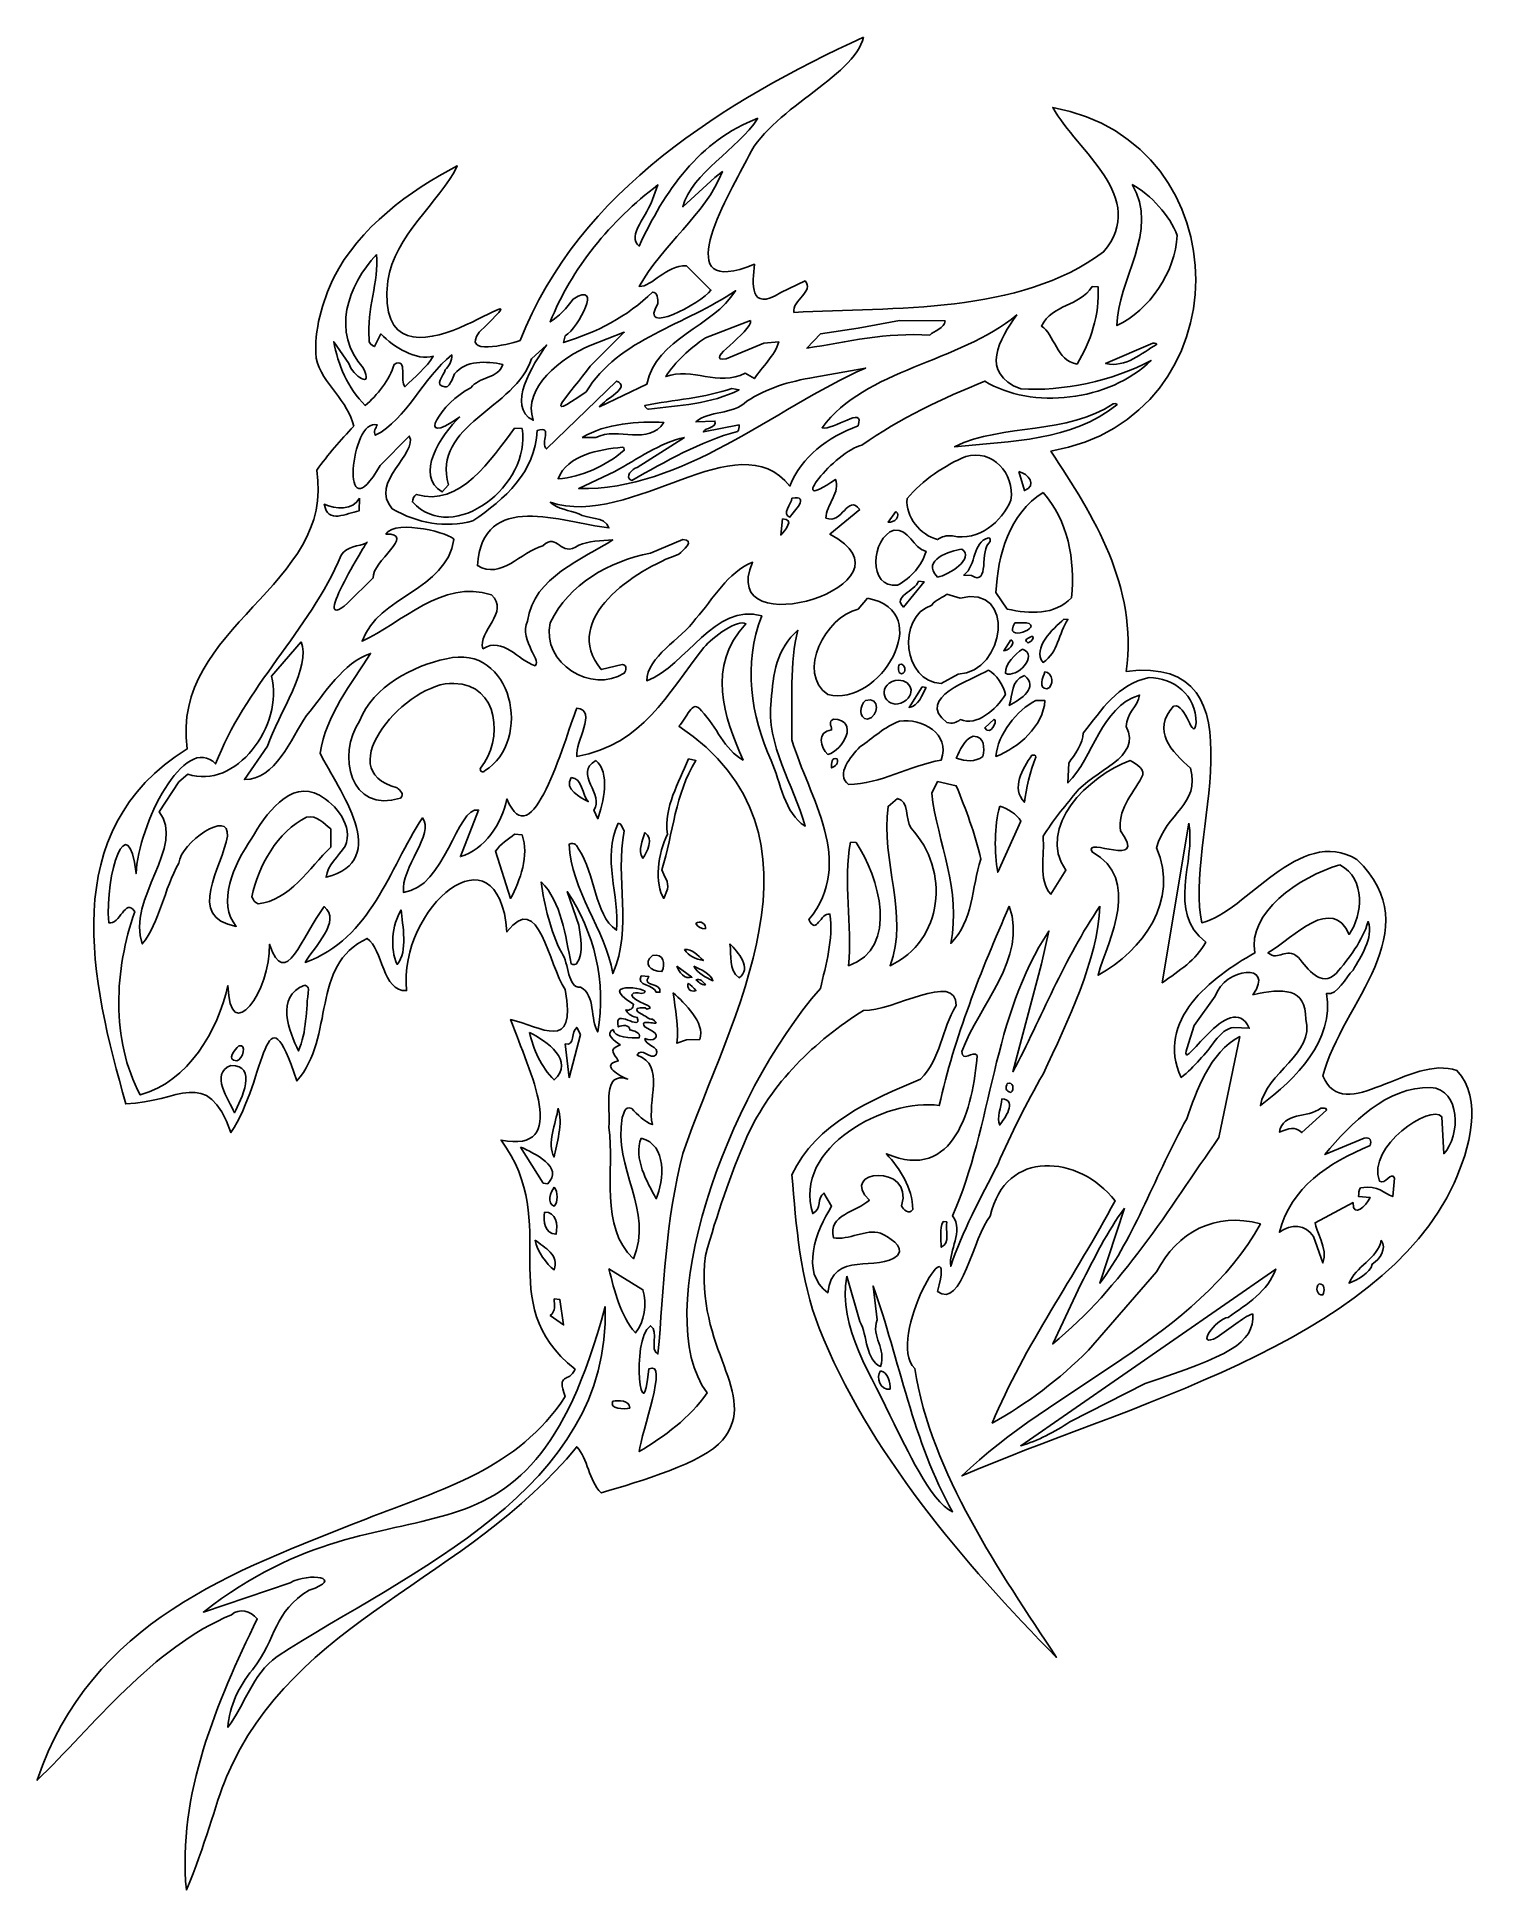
# Model space of a CAD drawing. Header units: centimetres. Extents: x -6.5 to 6.6, y -8.4 to 8.4.
import ezdxf

# ---------------------------------------------------------------- set-up
doc = ezdxf.new("R2010")
doc.units = ezdxf.units.CM
doc.header["$MEASUREMENT"] = 0
doc.layers.add('Ebene 1', color=7, linetype='Continuous')

msp = doc.modelspace()

# ---------------------------------------------------------------- linework, layer by layer
at = {"layer": 'Ebene 1'}
for points, knots in [([(0.99582, 8.42969), (0.90946, 8.05885), (0.11952, 7.76421), (-0.06589, 7.31209), (-0.06589, 7.31209), (-0.25639, 6.96157), (-0.78979, 6.03447), (0.00268, 6.36213), (0.00268, 6.36213), (-0.01509, 6.18941), (-0.04811, 5.92271), (0.24144, 6.10305), (0.24144, 6.10305), (0.24144, 6.10305), (0.46242, 6.20973), (0.46242, 6.20973), (0.46242, 6.20973), (0.55132, 6.11829), (0.34304, 6.03193), (0.36082, 5.92271), (0.36082, 5.92271), (1.27268, 5.97351), (2.40806, 5.89985), (3.18022, 6.47389), (3.18022, 6.47389), (3.59424, 6.97427), (2.93892, 7.38321), (2.71794, 7.78961), (2.71794, 7.78961), (4.4553, 7.46703), (4.4553, 4.96767), (2.70016, 4.66033), (2.70016, 4.66033), (3.09386, 4.06597), (3.4901, 3.43097), (3.38596, 2.65627), (3.38596, 2.65627), (4.69406, 2.81375), (3.90412, 1.07893), (4.0743, 0.36773), (4.0743, 0.36773), (4.48832, 0.46933), (4.95314, 1.25419), (5.48654, 0.94431), (5.48654, 0.94431), (6.1571, 0.28899), (5.34938, -0.35616), (5.17666, -1.02672), (5.17666, -1.02672), (5.36462, -1.489), (5.98438, -0.82098), (6.39586, -0.97846), (6.39586, -0.97846), (6.64224, -1.22992), (6.50762, -1.69982), (6.37046, -2.00208), (6.37046, -2.00208), (5.71006, -3.46258), (3.31484, -4.04678), (1.8899, -4.66654), (1.8899, -4.66654), (2.71794, -3.8639), (4.04128, -3.40416), (4.6077, -2.37292), (4.6077, -2.37292), (4.19622, -2.26116), (3.85078, -2.44658), (3.66282, -2.8098), (3.66282, -2.8098), (3.66282, -2.8098), (3.04306, -3.52354), (3.04306, -3.52354), (3.04306, -3.52354), (2.78398, -3.78262), (2.47664, -4.0163), (2.16676, -4.18648), (2.16676, -4.18648), (2.45886, -3.48036), (2.92368, -2.84536), (3.28436, -2.1621), (3.28436, -2.1621), (2.9567, -1.74554), (2.28614, -1.68458), (2.14898, -2.3018), (2.14898, -2.3018), (1.99404, -2.48468), (1.8899, -3.16286), (1.66892, -2.9876), (1.66892, -2.9876), (1.85688, -2.28656), (1.18632, -3.4194), (1.46064, -3.68864), (1.46064, -3.68864), (1.61558, -4.65638), (2.23534, -5.53014), (2.75096, -6.32008), (2.75096, -6.32008), (1.91022, -5.46664), (1.02884, -4.43286), (0.59196, -3.32288), (0.59196, -3.32288), (0.41416, -2.86822), (0.38368, -2.39578), (0.34304, -1.92588), (0.34304, -1.92588), (0.56656, -1.45344), (1.0644, -1.2477), (1.51398, -1.05466), (1.51398, -1.05466), (1.70194, -0.86924), (1.70194, -0.60254), (1.8391, -0.38664), (1.8391, -0.38664), (1.8391, -0.06406), (1.2549, -0.44506), (0.99582, -0.42982), (0.99582, -0.42982), (0.55132, -0.70922), (0.15508, -1.09022), (-0.06589, -1.58044), (-0.06589, -1.58044), (-0.22083, -1.93096), (-0.34021, -2.29164), (-0.44435, -2.65994), (-0.44435, -2.65994), (-0.54595, -3.521), (0.05856, -3.91978), (-0.28941, -4.34142), (-0.28941, -4.34142), (-0.45959, -4.54716), (-1.04125, -4.71734), (-1.39177, -4.82148), (-1.39177, -4.82148), (-1.51115, -4.70464), (-1.51115, -4.5116), (-1.61529, -4.40238), (-1.61529, -4.40238), (-2.60335, -5.62158), (-4.19847, -5.97464), (-4.80299, -7.4072), (-4.80299, -7.4072), (-4.90967, -7.6612), (-4.99603, -8.03712), (-5.16875, -8.4359), (-5.16875, -8.4359), (-5.25257, -7.56976), (-4.88935, -6.72394), (-4.52359, -5.96702), (-4.52359, -5.96702), (-4.58455, -5.89844), (-4.68869, -5.86796), (-4.75727, -5.93146), (-4.75727, -5.93146), (-5.47355, -6.22356), (-6.02727, -6.95762), (-6.52765, -7.43768), (-6.52765, -7.43768), (-6.03489, -5.9848), (-4.73695, -5.53522), (-3.53553, -5.06024), (-3.53553, -5.06024), (-2.83703, -4.78592), (-2.15377, -4.60558), (-1.71943, -3.94518), (-1.71943, -3.94518), (-1.80325, -3.71912), (-1.68387, -3.8258), (-1.63053, -3.69626), (-1.63053, -3.69626), (-2.40015, -3.0765), (-1.73467, -2.38562), (-2.30363, -1.61092), (-2.30363, -1.61092), (-1.66609, -1.73538), (-2.04455, -0.98862), (-2.21727, -0.51364), (-2.21727, -0.51364), (-1.94041, -0.57206), (-1.61529, -0.83114), (-1.71943, -0.23932), (-1.71943, -0.23932), (-1.87183, -0.02342), (-1.95819, 0.67761), (-2.25029, 0.28391), (-2.25029, 0.28391), (-2.32903, 1.28467), (-3.24089, 0.50489), (-3.16469, -0.24948), (-3.16469, -0.24948), (-3.38567, -0.26472), (-3.37805, 0.12897), (-3.52283, 0.22549), (-3.52283, 0.22549), (-4.04607, -0.02088), (-3.80985, -0.67112), (-4.16291, -1.07244), (-4.16291, -1.07244), (-4.46009, -0.16566), (-4.43723, -1.04958), (-4.76235, -1.54234), (-4.76235, -1.54234), (-4.98333, -0.92512), (-5.23987, -1.27056), (-5.71993, -1.28072), (-5.71993, -1.28072), (-6.03489, -0.16566), (-6.36001, 1.20847), (-5.16113, 1.95015), (-5.16113, 1.95015), (-5.31607, 3.06521), (-3.80223, 3.43605), (-3.98257, 4.48761), (-3.98257, 4.48761), (-3.87843, 4.62731), (-3.76667, 4.76447), (-3.64475, 4.88639), (-3.64475, 4.88639), (-3.69047, 5.11753), (-3.93177, 5.26739), (-3.98765, 5.50615), (-3.98765, 5.50615), (-4.00797, 5.77285), (-3.93177, 6.00907), (-3.82763, 6.24021), (-3.82763, 6.24021), (-3.59649, 6.68979), (-3.13929, 7.03523), (-2.70241, 7.25621), (-2.70241, 7.25621), (-2.86243, 6.92601), (-3.27899, 6.62121), (-3.33487, 6.20973), (-3.33487, 6.20973), (-3.47457, 4.95751), (-1.73467, 6.48151), (-2.50429, 5.74237), (-2.50429, 5.74237), (-2.66177, 5.52393), (-2.25029, 5.63061), (-2.13091, 5.66617), (-2.13091, 5.66617), (-1.59751, 7.03777), (-0.25639, 7.85057), (0.99582, 8.42969)], [0, 0, 0, 0, 0.01639344, 0.01639344, 0.01639344, 0.01639344, 0.03278689, 0.03278689, 0.03278689, 0.03278689, 0.04918033, 0.04918033, 0.04918033, 0.04918033, 0.06557377, 0.06557377, 0.06557377, 0.06557377, 0.08196721, 0.08196721, 0.08196721, 0.08196721, 0.09836066, 0.09836066, 0.09836066, 0.09836066, 0.1147541, 0.1147541, 0.1147541, 0.1147541, 0.13114754, 0.13114754, 0.13114754, 0.13114754, 0.14754098, 0.14754098, 0.14754098, 0.14754098, 0.16393443, 0.16393443, 0.16393443, 0.16393443, 0.18032787, 0.18032787, 0.18032787, 0.18032787, 0.19672131, 0.19672131, 0.19672131, 0.19672131, 0.21311475, 0.21311475, 0.21311475, 0.21311475, 0.2295082, 0.2295082, 0.2295082, 0.2295082, 0.24590164, 0.24590164, 0.24590164, 0.24590164, 0.26229508, 0.26229508, 0.26229508, 0.26229508, 0.27868852, 0.27868852, 0.27868852, 0.27868852, 0.29508197, 0.29508197, 0.29508197, 0.29508197, 0.31147541, 0.31147541, 0.31147541, 0.31147541, 0.32786885, 0.32786885, 0.32786885, 0.32786885, 0.3442623, 0.3442623, 0.3442623, 0.3442623, 0.36065574, 0.36065574, 0.36065574, 0.36065574, 0.37704918, 0.37704918, 0.37704918, 0.37704918, 0.39344262, 0.39344262, 0.39344262, 0.39344262, 0.40983607, 0.40983607, 0.40983607, 0.40983607, 0.42622951, 0.42622951, 0.42622951, 0.42622951, 0.44262295, 0.44262295, 0.44262295, 0.44262295, 0.45901639, 0.45901639, 0.45901639, 0.45901639, 0.47540984, 0.47540984, 0.47540984, 0.47540984, 0.49180328, 0.49180328, 0.49180328, 0.49180328, 0.50819672, 0.50819672, 0.50819672, 0.50819672, 0.52459016, 0.52459016, 0.52459016, 0.52459016, 0.54098361, 0.54098361, 0.54098361, 0.54098361, 0.55737705, 0.55737705, 0.55737705, 0.55737705, 0.57377049, 0.57377049, 0.57377049, 0.57377049, 0.59016393, 0.59016393, 0.59016393, 0.59016393, 0.60655738, 0.60655738, 0.60655738, 0.60655738, 0.62295082, 0.62295082, 0.62295082, 0.62295082, 0.63934426, 0.63934426, 0.63934426, 0.63934426, 0.6557377, 0.6557377, 0.6557377, 0.6557377, 0.67213115, 0.67213115, 0.67213115, 0.67213115, 0.68852459, 0.68852459, 0.68852459, 0.68852459, 0.70491803, 0.70491803, 0.70491803, 0.70491803, 0.72131148, 0.72131148, 0.72131148, 0.72131148, 0.73770492, 0.73770492, 0.73770492, 0.73770492, 0.75409836, 0.75409836, 0.75409836, 0.75409836, 0.7704918, 0.7704918, 0.7704918, 0.7704918, 0.78688525, 0.78688525, 0.78688525, 0.78688525, 0.80327869, 0.80327869, 0.80327869, 0.80327869, 0.81967213, 0.81967213, 0.81967213, 0.81967213, 0.83606557, 0.83606557, 0.83606557, 0.83606557, 0.85245902, 0.85245902, 0.85245902, 0.85245902, 0.86885246, 0.86885246, 0.86885246, 0.86885246, 0.8852459, 0.8852459, 0.8852459, 0.8852459, 0.90163934, 0.90163934, 0.90163934, 0.90163934, 0.91803279, 0.91803279, 0.91803279, 0.91803279, 0.93442623, 0.93442623, 0.93442623, 0.93442623, 0.95081967, 0.95081967, 0.95081967, 0.95081967, 0.96721311, 0.96721311, 0.96721311, 0.96721311, 0.98360656, 0.98360656, 0.98360656, 0.98360656, 1, 1, 1, 1]), ([(-2.18171, 4.86861), (-2.18171, 4.86861), (-2.11313, 4.86607), (-2.11313, 4.86607), (-2.11313, 4.86607), (-2.02677, 4.35553), (-2.73289, 3.79419), (-3.11135, 4.19805), (-3.11135, 4.19805), (-3.11135, 4.22345), (-3.09611, 4.25647), (-3.07579, 4.26663), (-3.07579, 4.26663), (-2.67701, 4.14217), (-2.39253, 4.59175), (-2.18171, 4.86861)], [0, 0, 0, 0, 0.25, 0.25, 0.25, 0.25, 0.5, 0.5, 0.5, 0.5, 0.75, 0.75, 0.75, 0.75, 1, 1, 1, 1]), ([(0.34304, 4.23361), (0.51576, 4.25901), (0.36082, 4.11169), (0.32526, 4.06089), (0.32526, 4.06089), (0.24144, 4.08375), (0.34304, 4.18027), (0.34304, 4.23361)], [0, 0, 0, 0, 0.5, 0.5, 0.5, 0.5, 1, 1, 1, 1]), ([(0.25668, 4.04311), (0.3786, 4.04819), (0.27446, 3.93389), (0.24144, 3.89579), (0.24144, 3.89579), (0.24144, 3.89579), (0.25668, 4.04311), (0.25668, 4.04311)], [0, 0, 0, 0, 0.5, 0.5, 0.5, 0.5, 1, 1, 1, 1]), ([(-0.65009, 3.85515), (-0.53071, 3.85515), (-0.65009, 3.75101), (-0.68565, 3.72307), (-0.68565, 3.72307), (-1.08189, 3.58337), (-1.77023, 3.13125), (-1.39177, 2.67151), (-1.39177, 2.67151), (-1.39177, 2.67151), (-1.20127, 2.71977), (-1.20127, 2.71977), (-1.20127, 2.71977), (-1.15047, 2.70961), (-1.16825, 2.66643), (-1.18349, 2.63849), (-1.18349, 2.63849), (-1.47559, 2.45307), (-1.94041, 2.72485), (-1.85659, 3.09823), (-1.85659, 3.09823), (-1.68387, 3.45637), (-1.32319, 3.65449), (-0.94473, 3.73323), (-0.94473, 3.73323), (-0.94473, 3.73323), (-0.65009, 3.85515), (-0.65009, 3.85515)], [0, 0, 0, 0, 0.14285714, 0.14285714, 0.14285714, 0.14285714, 0.28571429, 0.28571429, 0.28571429, 0.28571429, 0.42857143, 0.42857143, 0.42857143, 0.42857143, 0.57142857, 0.57142857, 0.57142857, 0.57142857, 0.71428571, 0.71428571, 0.71428571, 0.71428571, 0.85714286, 0.85714286, 0.85714286, 0.85714286, 1, 1, 1, 1]), ([(-4.12481, 2.92551), (-4.02575, 2.70707), (-4.33309, 2.26511), (-4.42961, 1.97555), (-4.42961, 1.97555), (-4.42961, 1.97555), (-4.64043, 1.67075), (-4.64043, 1.67075), (-4.64043, 1.67075), (-4.35849, 1.66821), (-4.21879, 2.03905), (-4.07401, 2.25495), (-4.07401, 2.25495), (-3.90891, 2.45307), (-3.74127, 2.73755), (-3.49235, 2.81883), (-3.49235, 2.81883), (-3.66761, 2.54197), (-3.89875, 2.25495), (-3.95209, 1.91205), (-3.95209, 1.91205), (-3.78191, 1.57169), (-3.28915, 0.93669), (-3.89621, 0.78175), (-3.89621, 0.78175), (-3.88605, 0.88843), (-3.78445, 0.97225), (-3.72349, 1.06623), (-3.72349, 1.06623), (-3.64221, 1.24149), (-3.80985, 1.44977), (-3.95717, 1.52851), (-3.95717, 1.52851), (-4.21625, 1.68091), (-4.46009, 1.34055), (-4.57185, 1.13735), (-4.57185, 1.13735), (-4.73949, 0.89605), (-4.89443, 0.54299), (-4.71409, 0.33471), (-4.71409, 0.33471), (-5.18145, 0.41345), (-4.83855, 0.87573), (-4.79537, 1.15513), (-4.79537, 1.15513), (-4.76997, 1.41167), (-5.21955, 1.09417), (-5.23733, 0.91129), (-5.23733, 0.91129), (-5.37195, 0.67761), (-5.41005, 0.36773), (-5.57007, 0.17469), (-5.57007, 0.17469), (-5.71485, 0.58109), (-5.17129, 1.07131), (-5.41513, 1.37865), (-5.41513, 1.37865), (-5.41513, 1.37865), (-5.23733, 1.65043), (-5.23733, 1.65043), (-5.23733, 1.65043), (-5.23733, 1.65043), (-5.15605, 1.72155), (-5.15605, 1.72155), (-5.15605, 1.72155), (-4.72171, 1.56915), (-4.27721, 2.16605), (-4.39405, 2.61309), (-4.39405, 2.61309), (-4.39405, 2.61309), (-4.12481, 2.92551), (-4.12481, 2.92551)], [0, 0, 0, 0, 0.05555556, 0.05555556, 0.05555556, 0.05555556, 0.11111111, 0.11111111, 0.11111111, 0.11111111, 0.16666667, 0.16666667, 0.16666667, 0.16666667, 0.22222222, 0.22222222, 0.22222222, 0.22222222, 0.27777778, 0.27777778, 0.27777778, 0.27777778, 0.33333333, 0.33333333, 0.33333333, 0.33333333, 0.38888889, 0.38888889, 0.38888889, 0.38888889, 0.44444444, 0.44444444, 0.44444444, 0.44444444, 0.5, 0.5, 0.5, 0.5, 0.55555556, 0.55555556, 0.55555556, 0.55555556, 0.61111111, 0.61111111, 0.61111111, 0.61111111, 0.66666667, 0.66666667, 0.66666667, 0.66666667, 0.72222222, 0.72222222, 0.72222222, 0.72222222, 0.77777778, 0.77777778, 0.77777778, 0.77777778, 0.83333333, 0.83333333, 0.83333333, 0.83333333, 0.88888889, 0.88888889, 0.88888889, 0.88888889, 0.94444444, 0.94444444, 0.94444444, 0.94444444, 1, 1, 1, 1]), ([(-2.80147, 2.77057), (-2.19949, 2.91535), (-2.01153, 2.02127), (-2.45349, 1.75203), (-2.45349, 1.75203), (-2.46619, 1.72663), (-2.50429, 1.74695), (-2.49159, 1.77489), (-2.49159, 1.77489), (-2.28331, 2.02889), (-2.31633, 2.53943), (-2.73289, 2.54705), (-2.73289, 2.54705), (-3.14945, 2.56737), (-3.88097, 1.75457), (-3.25105, 1.59709), (-3.25105, 1.59709), (-3.22311, 1.56915), (-3.18247, 1.54375), (-3.21803, 1.50311), (-3.21803, 1.50311), (-3.68031, 1.35325), (-3.79969, 1.90189), (-3.59141, 2.20415), (-3.59141, 2.20415), (-3.46441, 2.52419), (-3.11135, 2.70453), (-2.80147, 2.77057)], [0, 0, 0, 0, 0.14285714, 0.14285714, 0.14285714, 0.14285714, 0.28571429, 0.28571429, 0.28571429, 0.28571429, 0.42857143, 0.42857143, 0.42857143, 0.42857143, 0.57142857, 0.57142857, 0.57142857, 0.57142857, 0.71428571, 0.71428571, 0.71428571, 0.71428571, 0.85714286, 0.85714286, 0.85714286, 0.85714286, 1, 1, 1, 1]), ([(-4.07401, 1.32785), (-3.97749, 1.35325), (-3.92161, 1.26943), (-3.85303, 1.22117), (-3.85303, 1.22117), (-3.85303, 1.22117), (-3.85303, 1.05607), (-3.85303, 1.05607), (-3.85303, 1.05607), (-4.04607, 0.87065), (-4.23149, 0.56585), (-4.51597, 0.54045), (-4.51597, 0.54045), (-4.54645, 0.55315), (-4.55915, 0.57347), (-4.57185, 0.60395), (-4.57185, 0.60395), (-4.51343, 0.88589), (-4.34071, 1.19831), (-4.07401, 1.32785)], [0, 0, 0, 0, 0.2, 0.2, 0.2, 0.2, 0.4, 0.4, 0.4, 0.4, 0.6, 0.6, 0.6, 0.6, 0.8, 0.8, 0.8, 0.8, 1, 1, 1, 1]), ([(2.30392, -1.0953), (2.35472, -1.07244), (2.3725, -1.15118), (2.33694, -1.17658), (2.33694, -1.17658), (2.28614, -1.16642), (2.28614, -1.13086), (2.30392, -1.0953)], [0, 0, 0, 0, 0.5, 0.5, 0.5, 0.5, 1, 1, 1, 1]), ([(2.25312, -1.235), (2.40806, -1.2477), (2.2709, -1.42042), (2.23534, -1.47376), (2.23534, -1.47376), (2.19978, -1.41026), (2.25312, -1.30866), (2.25312, -1.235)], [0, 0, 0, 0, 0.5, 0.5, 0.5, 0.5, 1, 1, 1, 1]), ([(1.15076, -3.7115), (1.21934, -3.71912), (1.23712, -3.82072), (1.23712, -3.8766), (1.23712, -3.8766), (1.15076, -3.89692), (1.09996, -3.76484), (1.15076, -3.7115)], [0, 0, 0, 0, 0.5, 0.5, 0.5, 0.5, 1, 1, 1, 1])]:
    msp.add_open_spline(points, degree=3, knots=knots, dxfattribs=at)
at = {"layer": 'Ebene 1', "color": 7}
for points, knots in [([(0.03316, 7.69055), (-0.15225, 7.40353), (-0.56627, 7.19525), (-0.65009, 6.88537), (-0.65009, 6.88537), (-0.65009, 6.88537), (-0.35799, 7.15207), (-0.35799, 7.15207), (-0.35799, 7.15207), (-0.35799, 7.15207), (-0.28941, 7.20541), (-0.28941, 7.20541), (-0.28941, 7.20541), (-0.44435, 6.81171), (-0.84059, 6.53739), (-1.04633, 6.15893), (-1.04633, 6.15893), (-0.92695, 6.15639), (-0.80503, 6.35451), (-0.61707, 6.34689), (-0.61707, 6.34689), (-0.61707, 6.34689), (-0.39355, 6.12591), (-0.39355, 6.12591), (-0.39355, 6.12591), (-0.47991, 6.00907), (-1.06411, 5.69411), (-0.87615, 6.00399), (-0.87615, 6.00399), (-0.87615, 6.04209), (-0.87615, 6.11067), (-0.92695, 6.10813), (-0.92695, 6.10813), (-1.15047, 5.88461), (-1.44257, 5.73983), (-1.73467, 5.64839), (-1.73467, 5.64839), (-1.73467, 5.64839), (-1.71943, 5.70935), (-1.71943, 5.70935), (-1.71943, 5.70935), (-1.59751, 5.78809), (-1.37399, 6.21481), (-1.64831, 6.04463), (-1.64831, 6.04463), (-1.70165, 5.96843), (-1.78547, 5.87953), (-1.85659, 5.83635), (-1.85659, 5.83635), (-1.66609, 6.32149), (-1.30541, 6.75837), (-0.87615, 7.08349), (-0.87615, 7.08349), (-0.87615, 7.08349), (-0.92695, 6.95141), (-0.92695, 6.95141), (-0.92695, 6.95141), (-0.95997, 6.82187), (-1.16825, 6.61613), (-1.04633, 6.52723), (-1.04633, 6.52723), (-0.82281, 7.01999), (-0.49515, 7.49243), (0.03316, 7.69055)], [0, 0, 0, 0, 0.0625, 0.0625, 0.0625, 0.0625, 0.125, 0.125, 0.125, 0.125, 0.1875, 0.1875, 0.1875, 0.1875, 0.25, 0.25, 0.25, 0.25, 0.3125, 0.3125, 0.3125, 0.3125, 0.375, 0.375, 0.375, 0.375, 0.4375, 0.4375, 0.4375, 0.4375, 0.5, 0.5, 0.5, 0.5, 0.5625, 0.5625, 0.5625, 0.5625, 0.625, 0.625, 0.625, 0.625, 0.6875, 0.6875, 0.6875, 0.6875, 0.75, 0.75, 0.75, 0.75, 0.8125, 0.8125, 0.8125, 0.8125, 0.875, 0.875, 0.875, 0.875, 0.9375, 0.9375, 0.9375, 0.9375, 1, 1, 1, 1]), ([(3.4393, 7.08857), (3.61202, 6.99205), (3.7822, 6.80663), (3.85078, 6.62375), (3.85078, 6.62375), (3.83554, 6.29355), (3.59424, 5.94049), (3.30214, 5.80333), (3.30214, 5.80333), (3.30214, 6.21227), (3.69584, 6.66947), (3.4393, 7.08857)], [0, 0, 0, 0, 0.33333333, 0.33333333, 0.33333333, 0.33333333, 0.66666667, 0.66666667, 0.66666667, 0.66666667, 1, 1, 1, 1]), ([(-3.43647, 6.45103), (-3.41615, 6.20211), (-3.52791, 5.95319), (-3.50505, 5.67887), (-3.50505, 5.67887), (-3.51013, 5.64839), (-3.48219, 5.62045), (-3.45679, 5.61283), (-3.45679, 5.61283), (-3.45679, 5.61283), (-3.39837, 5.72713), (-3.39837, 5.72713), (-3.39837, 5.72713), (-3.27899, 5.60521), (-3.07325, 5.48075), (-2.92085, 5.52393), (-2.92085, 5.52393), (-2.98181, 5.42233), (-3.09103, 5.33343), (-3.17993, 5.24707), (-3.17993, 5.24707), (-3.22819, 5.29279), (-3.14945, 5.52139), (-3.27645, 5.45027), (-3.27645, 5.45027), (-3.31963, 5.31057), (-3.43139, 5.16579), (-3.54061, 5.07689), (-3.54061, 5.07689), (-3.69809, 5.22929), (-3.78953, 5.45281), (-3.82763, 5.65601), (-3.82763, 5.65601), (-3.82763, 5.65601), (-3.69047, 5.45789), (-3.69047, 5.45789), (-3.69047, 5.45789), (-3.65491, 5.34359), (-3.45933, 5.21913), (-3.55839, 5.41979), (-3.55839, 5.41979), (-3.85049, 5.73475), (-3.70317, 6.17163), (-3.43647, 6.45103)], [0, 0, 0, 0, 0.09090909, 0.09090909, 0.09090909, 0.09090909, 0.18181818, 0.18181818, 0.18181818, 0.18181818, 0.27272727, 0.27272727, 0.27272727, 0.27272727, 0.36363636, 0.36363636, 0.36363636, 0.36363636, 0.45454545, 0.45454545, 0.45454545, 0.45454545, 0.54545455, 0.54545455, 0.54545455, 0.54545455, 0.63636364, 0.63636364, 0.63636364, 0.63636364, 0.72727273, 0.72727273, 0.72727273, 0.72727273, 0.81818182, 0.81818182, 0.81818182, 0.81818182, 0.90909091, 0.90909091, 0.90909091, 0.90909091, 1, 1, 1, 1]), ([(-2.67955, 4.97275), (-2.84973, 4.81019), (-3.09611, 4.43681), (-2.83957, 4.28949), (-2.83957, 4.28949), (-2.83957, 4.28949), (-2.78369, 4.35299), (-2.78369, 4.35299), (-2.78369, 4.35299), (-2.93863, 4.89909), (-2.16647, 5.05403), (-2.02677, 5.50107), (-2.02677, 5.50107), (-2.02677, 5.50107), (-1.88961, 5.62553), (-1.88961, 5.62553), (-1.88961, 5.62553), (-2.01153, 5.45281), (-2.26299, 5.06419), (-2.01153, 4.94227), (-2.01153, 4.94227), (-2.11313, 5.23691), (-1.75245, 5.51377), (-1.49337, 5.62299), (-1.49337, 5.62299), (-1.49337, 5.62299), (-1.18349, 5.74237), (-1.18349, 5.74237), (-1.18349, 5.74237), (-1.18349, 5.74237), (-1.49337, 5.43503), (-1.49337, 5.43503), (-1.49337, 5.43503), (-1.66609, 5.19119), (-1.97597, 4.88639), (-1.52893, 5.20135), (-1.52893, 5.20135), (-1.23683, 5.68649), (-0.61707, 5.81095), (-0.17003, 6.12083), (-0.17003, 6.12083), (-0.37577, 5.78555), (-0.89139, 5.69411), (-0.97775, 5.26993), (-0.97775, 5.26993), (-0.97775, 5.26993), (-1.40955, 5.06419), (-1.40955, 5.06419), (-1.40955, 5.06419), (-1.35621, 5.13531), (-1.11491, 5.24453), (-1.25461, 5.29787), (-1.25461, 5.29787), (-1.25461, 5.29787), (-1.88961, 4.68065), (-1.88961, 4.68065), (-1.88961, 4.68065), (-1.95819, 4.73145), (-1.82103, 4.89655), (-1.97597, 4.84829), (-1.97597, 4.84829), (-1.99375, 4.46729), (-2.26807, 4.22599), (-2.56017, 4.02533), (-2.56017, 4.02533), (-2.81671, 3.95929), (-3.05801, 4.00247), (-3.29423, 4.13455), (-3.29423, 4.13455), (-3.51013, 4.37839), (-3.05293, 4.64509), (-3.13929, 4.79749), (-3.13929, 4.79749), (-3.13929, 4.79749), (-3.40599, 4.53079), (-3.40599, 4.53079), (-3.40599, 4.53079), (-3.77429, 3.87039), (-3.67777, 4.97783), (-3.43139, 4.89909), (-3.43139, 4.89909), (-3.44409, 4.86861), (-3.46695, 4.84067), (-3.44917, 4.80511), (-3.44917, 4.80511), (-3.16215, 4.94735), (-3.01483, 5.33089), (-2.75321, 5.53663), (-2.75321, 5.53663), (-2.74559, 5.48583), (-2.78115, 5.43503), (-2.81163, 5.39947), (-2.81163, 5.39947), (-2.82687, 5.34867), (-2.91831, 5.25469), (-2.81671, 5.24707), (-2.81671, 5.24707), (-2.77861, 5.23691), (-2.77099, 5.28263), (-2.75321, 5.30295), (-2.75321, 5.30295), (-2.75321, 5.30295), (-2.72781, 5.36391), (-2.72781, 5.36391), (-2.72781, 5.36391), (-2.62621, 5.48837), (-2.44079, 5.48075), (-2.28839, 5.45027), (-2.28839, 5.45027), (-2.32395, 5.32073), (-2.50683, 5.33851), (-2.58049, 5.23691), (-2.58049, 5.23691), (-2.84211, 5.11245), (-3.11135, 4.67049), (-2.67955, 4.97275)], [0, 0, 0, 0, 0.03448276, 0.03448276, 0.03448276, 0.03448276, 0.06896552, 0.06896552, 0.06896552, 0.06896552, 0.10344828, 0.10344828, 0.10344828, 0.10344828, 0.13793103, 0.13793103, 0.13793103, 0.13793103, 0.17241379, 0.17241379, 0.17241379, 0.17241379, 0.20689655, 0.20689655, 0.20689655, 0.20689655, 0.24137931, 0.24137931, 0.24137931, 0.24137931, 0.27586207, 0.27586207, 0.27586207, 0.27586207, 0.31034483, 0.31034483, 0.31034483, 0.31034483, 0.34482759, 0.34482759, 0.34482759, 0.34482759, 0.37931034, 0.37931034, 0.37931034, 0.37931034, 0.4137931, 0.4137931, 0.4137931, 0.4137931, 0.44827586, 0.44827586, 0.44827586, 0.44827586, 0.48275862, 0.48275862, 0.48275862, 0.48275862, 0.51724138, 0.51724138, 0.51724138, 0.51724138, 0.55172414, 0.55172414, 0.55172414, 0.55172414, 0.5862069, 0.5862069, 0.5862069, 0.5862069, 0.62068966, 0.62068966, 0.62068966, 0.62068966, 0.65517241, 0.65517241, 0.65517241, 0.65517241, 0.68965517, 0.68965517, 0.68965517, 0.68965517, 0.72413793, 0.72413793, 0.72413793, 0.72413793, 0.75862069, 0.75862069, 0.75862069, 0.75862069, 0.79310345, 0.79310345, 0.79310345, 0.79310345, 0.82758621, 0.82758621, 0.82758621, 0.82758621, 0.86206897, 0.86206897, 0.86206897, 0.86206897, 0.89655172, 0.89655172, 0.89655172, 0.89655172, 0.93103448, 0.93103448, 0.93103448, 0.93103448, 0.96551724, 0.96551724, 0.96551724, 0.96551724, 1, 1, 1, 1]), ([(3.07608, 6.15893), (3.07608, 6.15893), (3.12942, 6.15639), (3.12942, 6.15639), (3.12942, 6.15639), (3.1472, 5.90493), (3.06084, 5.65093), (2.93892, 5.45281), (2.93892, 5.45281), (2.75096, 5.48075), (2.73318, 5.72713), (2.6138, 5.79825), (2.6138, 5.79825), (2.71794, 6.00145), (2.9567, 5.97605), (3.07608, 6.15893)], [0, 0, 0, 0, 0.25, 0.25, 0.25, 0.25, 0.5, 0.5, 0.5, 0.5, 0.75, 0.75, 0.75, 0.75, 1, 1, 1, 1]), ([(0.9628, 4.12947), (0.9628, 4.12947), (0.68848, 3.90341), (0.68848, 3.90341), (0.68848, 3.90341), (1.56478, 3.45383), (-0.35799, 2.86455), (-0.01509, 3.64941), (-0.01509, 3.64941), (-0.23861, 3.56051), (-0.37577, 3.31159), (-0.53071, 3.13633), (-0.53071, 3.13633), (-0.66787, 2.94329), (-0.97775, 2.79089), (-0.97775, 2.56991), (-0.97775, 2.56991), (-0.61707, 2.70707), (-0.35799, 3.28619), (0.06872, 3.16173), (0.06872, 3.16173), (-0.10145, 2.71977), (-0.03287, 2.25495), (0.15508, 1.84347), (0.15508, 1.84347), (0.24144, 1.64535), (0.27446, 1.36341), (0.46242, 1.24657), (0.46242, 1.24657), (0.36082, 1.62757), (0.10428, 1.98063), (0.15508, 2.39211), (0.15508, 2.39211), (0.17032, 2.62579), (0.20588, 2.86963), (0.39638, 3.02965), (0.39638, 3.02965), (0.32526, 2.74517), (0.34304, 2.36417), (0.34304, 2.03143), (0.34304, 2.03143), (0.49798, 1.50819), (0.92724, 0.92145), (0.49798, 0.39821), (0.49798, 0.39821), (0.56656, 0.24581), (0.60212, 0.46425), (0.68848, 0.44647), (0.68848, 0.44647), (0.7215, 0.21279), (0.65292, -0.01072), (0.60212, -0.2317), (0.60212, -0.2317), (-0.25639, -1.20706), (-0.95997, -3.19588), (-0.42911, -3.91216), (-0.42911, -3.91216), (-0.58405, -4.14076), (-0.82281, -4.3084), (-1.04633, -4.44556), (-1.04633, -4.44556), (-1.02855, -4.2703), (-0.77201, -3.60228), (-0.95997, -3.69372), (-0.95997, -3.69372), (-1.01331, -4.3211), (-1.13269, -3.43464), (-0.94473, -3.30002), (-0.94473, -3.30002), (-0.85837, -3.35336), (-0.95997, -3.52608), (-0.87615, -3.55656), (-0.87615, -3.55656), (-0.82281, -2.96474), (-0.80503, -2.3272), (-0.65009, -1.73284), (-0.65009, -1.73284), (-0.22083, -0.48824), (0.79008, 1.16529), (-0.68565, 2.15843), (-0.68565, 2.15843), (-0.61707, 2.21177), (-0.56627, 2.42259), (-0.47991, 2.29559), (-0.47991, 2.29559), (-0.34021, 2.15335), (-0.27417, 1.94253), (-0.10145, 1.84855), (-0.10145, 1.84855), (-0.27417, 2.24479), (-0.43673, 2.70199), (-0.07605, 3.08807), (-0.07605, 3.08807), (-0.14209, 3.13887), (-0.38593, 2.96361), (-0.45705, 2.87471), (-0.45705, 2.87471), (-0.79995, 2.44545), (-1.00315, 1.99333), (-1.61529, 1.88157), (-1.61529, 1.88157), (-1.63053, 2.01365), (-1.42479, 2.30067), (-1.61529, 2.32099), (-1.61529, 2.32099), (-1.73467, 2.01111), (-2.02677, 0.94177), (-2.25029, 1.49549), (-2.25029, 1.49549), (-2.29601, 1.26943), (-2.45603, 1.03575), (-2.67447, 0.96971), (-2.67447, 0.96971), (-2.67447, 0.96971), (-2.50937, 1.39389), (-2.50937, 1.39389), (-2.50937, 1.39389), (-2.71003, 1.42691), (-2.81163, 0.68777), (-3.19263, 0.64459), (-3.19263, 0.64459), (-3.21803, 0.86811), (-2.90561, 1.18053), (-3.01991, 1.32277), (-3.01991, 1.32277), (-3.32725, 0.85287), (-3.48219, 0.22549), (-4.08671, 0.00705), (-4.08671, 0.00705), (-4.00543, 0.15183), (-3.75397, 0.38043), (-3.91399, 0.51505), (-3.91399, 0.51505), (-4.11973, 0.24835), (-4.26705, -0.26218), (-4.41183, 0.17215), (-4.41183, 0.17215), (-4.39913, -0.25202), (-4.77505, -0.77272), (-4.79029, -0.20376), (-4.79029, -0.20376), (-4.88173, -0.61524), (-5.15097, -1.07752), (-5.58785, -1.19944), (-5.58785, -1.19944), (-5.85963, -0.69652), (-5.82153, -0.05136), (-5.63865, 0.46679), (-5.63865, 0.46679), (-5.72247, 0.60649), (-5.77581, 0.33979), (-5.87487, 0.36773), (-5.87487, 0.36773), (-5.91297, 0.81223), (-5.69961, 1.44215), (-5.62595, 0.81477), (-5.62595, 0.81477), (-5.60817, 1.25927), (-5.18399, 2.10509), (-4.90205, 1.81299), (-4.90205, 1.81299), (-4.64551, 2.50133), (-4.05115, 3.02711), (-3.75905, 3.71291), (-3.75905, 3.71291), (-3.70571, 3.79927), (-3.60157, 3.79165), (-3.52791, 3.82467), (-3.52791, 3.82467), (-3.46187, 3.93643), (-4.07655, 2.96361), (-3.70063, 3.27603), (-3.70063, 3.27603), (-3.70063, 3.27603), (-3.46695, 3.50717), (-3.46695, 3.50717), (-3.46695, 3.50717), (-3.48473, 3.65449), (-3.06817, 3.90849), (-3.35265, 3.90595), (-3.35265, 3.90595), (-3.25867, 4.04819), (-2.74051, 3.90595), (-2.73289, 3.85515), (-2.73289, 3.85515), (-2.80401, 3.39287), (-3.42377, 3.34461), (-3.56855, 2.93059), (-3.56855, 2.93059), (-3.21041, 3.09315), (-2.83957, 3.49955), (-2.39253, 3.35223), (-2.39253, 3.35223), (-2.21727, 3.19475), (-2.52461, 3.01949), (-2.46873, 2.86201), (-2.46873, 2.86201), (-2.28585, 2.97631), (-2.14869, 2.75533), (-1.99375, 2.70707), (-1.99375, 2.70707), (-1.95819, 2.74263), (-2.01153, 2.80359), (-2.02677, 2.84423), (-2.02677, 2.84423), (-2.06233, 2.92805), (-2.11313, 3.02457), (-2.06233, 3.11347), (-2.06233, 3.11347), (-2.01153, 3.51733), (-1.54671, 3.68243), (-1.28763, 3.85261), (-1.28763, 3.85261), (-1.39177, 3.84753), (-1.51115, 3.84245), (-1.59751, 3.80435), (-1.59751, 3.80435), (-1.77023, 3.68243), (-1.78547, 3.92881), (-1.92263, 3.79927), (-1.92263, 3.79927), (-2.13091, 3.74085), (-2.29855, 3.48939), (-2.51953, 3.61893), (-2.51953, 3.61893), (-2.47127, 4.30981), (-1.75245, 4.01263), (-1.32319, 3.96183), (-1.32319, 3.96183), (-1.35621, 4.07359), (-1.52893, 4.03803), (-1.59751, 4.09137), (-1.59751, 4.09137), (-1.68387, 4.12185), (-1.78547, 4.13201), (-1.85659, 4.19551), (-1.85659, 4.19551), (-1.11491, 3.94659), (-0.15225, 4.94227), (0.32526, 4.34283), (0.32526, 4.34283), (0.4294, 4.61207), (0.6707, 4.78479), (0.94502, 4.89147), (0.94502, 4.89147), (1.0136, 5.08451), (0.7215, 4.84321), (0.61736, 4.87369), (0.61736, 4.87369), (1.0136, 5.40963), (1.85688, 5.46297), (2.39028, 5.89985), (2.39028, 5.89985), (2.23534, 5.68395), (2.04484, 5.37407), (2.42584, 5.22675), (2.42584, 5.22675), (2.80176, 5.20389), (3.26658, 5.29787), (3.61202, 5.48583), (3.61202, 5.48583), (3.23102, 5.11245), (2.52744, 5.03625), (2.09818, 5.29787), (2.09818, 5.29787), (1.71972, 5.14039), (1.32348, 4.96259), (0.98058, 4.71367), (0.98058, 4.71367), (0.73928, 4.66541), (0.25668, 4.06343), (0.73928, 4.40379), (0.73928, 4.40379), (0.79008, 4.29457), (0.65292, 4.16757), (0.65292, 4.05073), (0.65292, 4.05073), (0.80786, 3.98977), (0.84342, 4.27425), (0.9628, 4.12947)], [0, 0, 0, 0, 0.01428571, 0.01428571, 0.01428571, 0.01428571, 0.02857143, 0.02857143, 0.02857143, 0.02857143, 0.04285714, 0.04285714, 0.04285714, 0.04285714, 0.05714286, 0.05714286, 0.05714286, 0.05714286, 0.07142857, 0.07142857, 0.07142857, 0.07142857, 0.08571429, 0.08571429, 0.08571429, 0.08571429, 0.1, 0.1, 0.1, 0.1, 0.11428571, 0.11428571, 0.11428571, 0.11428571, 0.12857143, 0.12857143, 0.12857143, 0.12857143, 0.14285714, 0.14285714, 0.14285714, 0.14285714, 0.15714286, 0.15714286, 0.15714286, 0.15714286, 0.17142857, 0.17142857, 0.17142857, 0.17142857, 0.18571429, 0.18571429, 0.18571429, 0.18571429, 0.2, 0.2, 0.2, 0.2, 0.21428571, 0.21428571, 0.21428571, 0.21428571, 0.22857143, 0.22857143, 0.22857143, 0.22857143, 0.24285714, 0.24285714, 0.24285714, 0.24285714, 0.25714286, 0.25714286, 0.25714286, 0.25714286, 0.27142857, 0.27142857, 0.27142857, 0.27142857, 0.28571429, 0.28571429, 0.28571429, 0.28571429, 0.3, 0.3, 0.3, 0.3, 0.31428571, 0.31428571, 0.31428571, 0.31428571, 0.32857143, 0.32857143, 0.32857143, 0.32857143, 0.34285714, 0.34285714, 0.34285714, 0.34285714, 0.35714286, 0.35714286, 0.35714286, 0.35714286, 0.37142857, 0.37142857, 0.37142857, 0.37142857, 0.38571429, 0.38571429, 0.38571429, 0.38571429, 0.4, 0.4, 0.4, 0.4, 0.41428571, 0.41428571, 0.41428571, 0.41428571, 0.42857143, 0.42857143, 0.42857143, 0.42857143, 0.44285714, 0.44285714, 0.44285714, 0.44285714, 0.45714286, 0.45714286, 0.45714286, 0.45714286, 0.47142857, 0.47142857, 0.47142857, 0.47142857, 0.48571429, 0.48571429, 0.48571429, 0.48571429, 0.5, 0.5, 0.5, 0.5, 0.51428571, 0.51428571, 0.51428571, 0.51428571, 0.52857143, 0.52857143, 0.52857143, 0.52857143, 0.54285714, 0.54285714, 0.54285714, 0.54285714, 0.55714286, 0.55714286, 0.55714286, 0.55714286, 0.57142857, 0.57142857, 0.57142857, 0.57142857, 0.58571429, 0.58571429, 0.58571429, 0.58571429, 0.6, 0.6, 0.6, 0.6, 0.61428571, 0.61428571, 0.61428571, 0.61428571, 0.62857143, 0.62857143, 0.62857143, 0.62857143, 0.64285714, 0.64285714, 0.64285714, 0.64285714, 0.65714286, 0.65714286, 0.65714286, 0.65714286, 0.67142857, 0.67142857, 0.67142857, 0.67142857, 0.68571429, 0.68571429, 0.68571429, 0.68571429, 0.7, 0.7, 0.7, 0.7, 0.71428571, 0.71428571, 0.71428571, 0.71428571, 0.72857143, 0.72857143, 0.72857143, 0.72857143, 0.74285714, 0.74285714, 0.74285714, 0.74285714, 0.75714286, 0.75714286, 0.75714286, 0.75714286, 0.77142857, 0.77142857, 0.77142857, 0.77142857, 0.78571429, 0.78571429, 0.78571429, 0.78571429, 0.8, 0.8, 0.8, 0.8, 0.81428571, 0.81428571, 0.81428571, 0.81428571, 0.82857143, 0.82857143, 0.82857143, 0.82857143, 0.84285714, 0.84285714, 0.84285714, 0.84285714, 0.85714286, 0.85714286, 0.85714286, 0.85714286, 0.87142857, 0.87142857, 0.87142857, 0.87142857, 0.88571429, 0.88571429, 0.88571429, 0.88571429, 0.9, 0.9, 0.9, 0.9, 0.91428571, 0.91428571, 0.91428571, 0.91428571, 0.92857143, 0.92857143, 0.92857143, 0.92857143, 0.94285714, 0.94285714, 0.94285714, 0.94285714, 0.95714286, 0.95714286, 0.95714286, 0.95714286, 0.97142857, 0.97142857, 0.97142857, 0.97142857, 0.98571429, 0.98571429, 0.98571429, 0.98571429, 1, 1, 1, 1]), ([(-0.03287, 5.84905), (-0.01509, 5.74491), (-0.47991, 5.46805), (-0.25639, 5.50107), (-0.25639, 5.50107), (-0.25639, 5.50107), (0.0865, 5.64331), (0.0865, 5.64331), (0.0865, 5.64331), (0.0865, 5.64331), (0.22366, 5.65601), (0.22366, 5.65601), (0.22366, 5.65601), (0.1881, 5.52393), (0.06872, 5.42995), (0.00268, 5.32073), (0.00268, 5.32073), (0.00268, 5.32073), (-0.08367, 5.36899), (-0.08367, 5.36899), (-0.08367, 5.36899), (-0.32497, 5.24453), (-0.56627, 5.42741), (-0.80503, 5.33851), (-0.80503, 5.33851), (-0.72121, 5.47059), (-0.58405, 5.59759), (-0.44435, 5.69157), (-0.44435, 5.69157), (-0.44435, 5.69157), (-0.03287, 5.84905), (-0.03287, 5.84905)], [0, 0, 0, 0, 0.125, 0.125, 0.125, 0.125, 0.25, 0.25, 0.25, 0.25, 0.375, 0.375, 0.375, 0.375, 0.5, 0.5, 0.5, 0.5, 0.625, 0.625, 0.625, 0.625, 0.75, 0.75, 0.75, 0.75, 0.875, 0.875, 0.875, 0.875, 1, 1, 1, 1]), ([(1.32348, 5.84905), (1.32348, 5.84905), (1.7375, 5.84651), (1.7375, 5.84651), (1.7375, 5.84651), (1.7375, 5.78047), (1.63336, 5.75253), (1.5978, 5.71697), (1.5978, 5.71697), (1.2041, 5.74237), (0.84342, 5.65601), (0.4802, 5.59759), (0.4802, 5.59759), (0.4802, 5.59759), (0.60212, 5.72713), (0.60212, 5.72713), (0.60212, 5.72713), (0.60212, 5.72713), (0.94502, 5.78047), (0.94502, 5.78047), (0.94502, 5.78047), (0.94502, 5.78047), (1.32348, 5.84905), (1.32348, 5.84905)], [0, 0, 0, 0, 0.16666667, 0.16666667, 0.16666667, 0.16666667, 0.33333333, 0.33333333, 0.33333333, 0.33333333, 0.5, 0.5, 0.5, 0.5, 0.66666667, 0.66666667, 0.66666667, 0.66666667, 0.83333333, 0.83333333, 0.83333333, 0.83333333, 1, 1, 1, 1]), ([(3.62726, 5.64331), (3.62726, 5.64077), (3.66282, 5.64839), (3.66282, 5.63061), (3.66282, 5.63061), (3.52566, 5.55441), (3.38596, 5.41725), (3.198, 5.45789), (3.198, 5.45789), (3.198, 5.45789), (3.62726, 5.64331), (3.62726, 5.64331)], [0, 0, 0, 0, 0.33333333, 0.33333333, 0.33333333, 0.33333333, 0.66666667, 0.66666667, 0.66666667, 0.66666667, 1, 1, 1, 1]), ([(-0.63485, 4.78479), (-0.63485, 4.78479), (-1.06411, 4.51301), (-1.06411, 4.51301), (-1.06411, 4.51301), (-1.11491, 4.49777), (-1.18349, 4.42411), (-1.11491, 4.39363), (-1.11491, 4.39363), (-0.80503, 4.56635), (-0.49515, 4.74669), (-0.15225, 4.84067), (-0.15225, 4.84067), (-0.13701, 4.85083), (-0.13701, 4.87877), (-0.13701, 4.89909), (-0.13701, 4.89909), (-0.13701, 4.89909), (-0.46213, 4.83559), (-0.46213, 4.83559), (-0.46213, 4.83559), (-0.44435, 4.87877), (-0.34021, 4.86607), (-0.35799, 4.93465), (-0.35799, 4.93465), (-0.35799, 4.93465), (-0.53071, 4.92703), (-0.53071, 4.92703), (-0.53071, 4.92703), (-0.41133, 5.03371), (-0.20305, 4.98545), (-0.06589, 5.11499), (-0.06589, 5.11499), (0.11952, 5.23437), (0.30748, 5.29279), (0.55132, 5.33343), (0.55132, 5.33343), (0.55132, 5.33343), (1.0136, 5.41725), (1.0136, 5.41725), (1.0136, 5.41725), (0.17032, 5.04133), (-0.65009, 4.29965), (-1.59751, 4.31997), (-1.59751, 4.31997), (-1.59751, 4.31997), (-1.26985, 4.47491), (-1.26985, 4.47491), (-1.26985, 4.47491), (-1.06411, 4.58667), (-0.85837, 4.73653), (-0.63485, 4.78479)], [0, 0, 0, 0, 0.07692308, 0.07692308, 0.07692308, 0.07692308, 0.15384615, 0.15384615, 0.15384615, 0.15384615, 0.23076923, 0.23076923, 0.23076923, 0.23076923, 0.30769231, 0.30769231, 0.30769231, 0.30769231, 0.38461538, 0.38461538, 0.38461538, 0.38461538, 0.46153846, 0.46153846, 0.46153846, 0.46153846, 0.53846154, 0.53846154, 0.53846154, 0.53846154, 0.61538462, 0.61538462, 0.61538462, 0.61538462, 0.69230769, 0.69230769, 0.69230769, 0.69230769, 0.76923077, 0.76923077, 0.76923077, 0.76923077, 0.84615385, 0.84615385, 0.84615385, 0.84615385, 0.92307692, 0.92307692, 0.92307692, 0.92307692, 1, 1, 1, 1]), ([(-0.20305, 5.23183), (-0.20305, 5.23183), (-0.13701, 5.21913), (-0.13701, 5.21913), (-0.13701, 5.21913), (-0.39355, 5.08705), (-0.68565, 5.07689), (-0.95997, 5.04133), (-0.95997, 5.04133), (-0.97775, 5.04387), (-0.99553, 5.05911), (-0.99553, 5.07689), (-0.99553, 5.07689), (-0.73645, 5.12515), (-0.44435, 5.14801), (-0.20305, 5.23183)], [0, 0, 0, 0, 0.25, 0.25, 0.25, 0.25, 0.5, 0.5, 0.5, 0.5, 0.75, 0.75, 0.75, 0.75, 1, 1, 1, 1]), ([(3.26658, 5.09213), (3.26658, 5.09213), (3.30214, 5.09721), (3.30214, 5.08197), (3.30214, 5.08197), (2.88812, 4.74923), (2.33694, 4.75431), (1.82386, 4.70097), (1.82386, 4.70097), (2.2709, 4.91687), (2.8551, 4.80765), (3.26658, 5.09213)], [0, 0, 0, 0, 0.33333333, 0.33333333, 0.33333333, 0.33333333, 0.66666667, 0.66666667, 0.66666667, 0.66666667, 1, 1, 1, 1]), ([(-1.56449, 4.78479), (-1.35621, 4.91433), (-1.04633, 4.93465), (-0.82281, 4.92195), (-0.82281, 4.92195), (-0.95997, 4.70605), (-1.23683, 4.88639), (-1.44257, 4.78479), (-1.44257, 4.78479), (-1.44257, 4.78479), (-1.56449, 4.78479), (-1.56449, 4.78479)], [0, 0, 0, 0, 0.33333333, 0.33333333, 0.33333333, 0.33333333, 0.66666667, 0.66666667, 0.66666667, 0.66666667, 1, 1, 1, 1]), ([(-1.20127, 4.69589), (-1.18349, 4.70097), (-1.18349, 4.67557), (-1.18349, 4.66795), (-1.18349, 4.66795), (-1.35621, 4.52317), (-1.56449, 4.42411), (-1.78547, 4.40887), (-1.78547, 4.40887), (-1.70165, 4.62731), (-1.40955, 4.67557), (-1.20127, 4.69589)], [0, 0, 0, 0, 0.33333333, 0.33333333, 0.33333333, 0.33333333, 0.66666667, 0.66666667, 0.66666667, 0.66666667, 1, 1, 1, 1]), ([(1.92546, 4.61207), (2.16676, 4.68065), (2.3725, 4.45967), (2.33694, 4.21583), (2.33694, 4.21583), (2.25312, 4.01517), (2.04484, 3.83991), (1.80608, 3.88817), (1.80608, 3.88817), (1.75274, 3.89833), (1.70194, 3.88055), (1.66892, 3.85515), (1.66892, 3.85515), (1.51398, 3.89579), (1.37428, 4.06343), (1.39206, 4.22853), (1.39206, 4.22853), (1.52922, 4.39617), (1.7375, 4.53333), (1.92546, 4.61207)], [0, 0, 0, 0, 0.2, 0.2, 0.2, 0.2, 0.4, 0.4, 0.4, 0.4, 0.6, 0.6, 0.6, 0.6, 0.8, 0.8, 0.8, 0.8, 1, 1, 1, 1]), ([(2.40806, 4.47491), (2.49188, 4.45713), (2.58078, 4.34791), (2.45886, 4.30219), (2.45886, 4.30219), (2.45886, 4.30219), (2.40806, 4.47491), (2.40806, 4.47491)], [0, 0, 0, 0, 0.5, 0.5, 0.5, 0.5, 1, 1, 1, 1]), ([(-3.59141, 4.23361), (-3.59141, 4.23361), (-3.59649, 4.11677), (-3.59649, 4.11677), (-3.59649, 4.11677), (-3.71079, 4.09645), (-3.88351, 3.99231), (-3.91399, 4.17773), (-3.91399, 4.17773), (-3.81493, 4.13201), (-3.65237, 4.11677), (-3.59141, 4.23361)], [0, 0, 0, 0, 0.33333333, 0.33333333, 0.33333333, 0.33333333, 0.66666667, 0.66666667, 0.66666667, 0.66666667, 1, 1, 1, 1]), ([(2.62904, 4.28441), (2.8551, 4.03295), (2.92368, 3.67227), (2.88812, 3.32683), (2.88812, 3.32683), (2.73318, 3.16427), (2.50966, 3.17951), (2.30392, 3.22269), (2.30392, 3.22269), (2.30392, 3.22269), (2.19978, 3.37255), (2.19978, 3.37255), (2.19978, 3.37255), (2.21756, 3.71545), (2.3217, 4.09137), (2.62904, 4.28441)], [0, 0, 0, 0, 0.25, 0.25, 0.25, 0.25, 0.5, 0.5, 0.5, 0.5, 0.75, 0.75, 0.75, 0.75, 1, 1, 1, 1]), ([(1.29046, 4.11169), (1.34126, 4.07867), (1.27268, 3.99993), (1.21934, 4.01517), (1.21934, 4.01517), (1.21934, 4.01517), (1.29046, 4.11169), (1.29046, 4.11169)], [0, 0, 0, 0, 0.5, 0.5, 0.5, 0.5, 1, 1, 1, 1]), ([(1.27268, 3.94151), (1.40984, 3.95675), (1.44286, 3.77641), (1.56478, 3.74847), (1.56478, 3.74847), (1.52922, 3.62147), (1.42762, 3.50717), (1.3057, 3.44113), (1.3057, 3.44113), (1.03138, 3.40049), (1.0644, 3.87801), (1.27268, 3.94151)], [0, 0, 0, 0, 0.33333333, 0.33333333, 0.33333333, 0.33333333, 0.66666667, 0.66666667, 0.66666667, 0.66666667, 1, 1, 1, 1]), ([(1.8899, 3.76879), (2.01182, 3.68497), (1.77052, 3.53003), (1.66892, 3.51479), (1.66892, 3.51479), (1.51398, 3.67227), (1.7883, 3.75355), (1.8899, 3.76879)], [0, 0, 0, 0, 0.5, 0.5, 0.5, 0.5, 1, 1, 1, 1]), ([(2.13374, 3.87039), (2.14898, 3.87547), (2.14898, 3.85007), (2.14898, 3.83737), (2.14898, 3.83737), (2.04484, 3.76371), (2.14898, 3.42589), (1.9788, 3.52749), (1.9788, 3.52749), (1.9788, 3.52749), (1.90768, 3.53257), (1.90768, 3.53257), (1.90768, 3.53257), (2.0296, 3.62655), (1.9788, 3.83229), (2.13374, 3.87039)], [0, 0, 0, 0, 0.25, 0.25, 0.25, 0.25, 0.5, 0.5, 0.5, 0.5, 0.75, 0.75, 0.75, 0.75, 1, 1, 1, 1]), ([(1.4962, 3.47669), (1.4962, 3.47669), (1.547, 3.47161), (1.547, 3.47161), (1.547, 3.47161), (1.547, 3.47161), (1.35904, 3.24047), (1.35904, 3.24047), (1.35904, 3.24047), (1.2549, 3.33445), (1.46064, 3.38525), (1.4962, 3.47669)], [0, 0, 0, 0, 0.33333333, 0.33333333, 0.33333333, 0.33333333, 0.66666667, 0.66666667, 0.66666667, 0.66666667, 1, 1, 1, 1]), ([(1.75274, 3.35731), (1.75274, 3.35731), (1.87466, 3.32175), (1.87466, 3.32175), (1.87466, 3.32175), (2.39028, 3.45383), (2.28614, 2.64865), (1.85688, 2.63087), (1.85688, 2.63087), (1.85688, 2.63087), (1.70194, 2.54705), (1.70194, 2.54705), (1.70194, 2.54705), (1.35904, 2.55467), (1.29046, 3.14903), (1.61558, 3.25825), (1.61558, 3.25825), (1.65114, 3.30905), (1.71972, 3.32937), (1.75274, 3.35731)], [0, 0, 0, 0, 0.2, 0.2, 0.2, 0.2, 0.4, 0.4, 0.4, 0.4, 0.6, 0.6, 0.6, 0.6, 0.8, 0.8, 0.8, 0.8, 1, 1, 1, 1]), ([(1.03138, 3.32175), (1.66892, 3.20237), (1.13552, 2.32099), (0.6707, 2.44545), (0.6707, 2.44545), (0.3786, 2.64357), (0.65292, 3.15411), (0.94502, 3.22269), (0.94502, 3.22269), (0.94502, 3.22269), (1.03138, 3.32175), (1.03138, 3.32175)], [0, 0, 0, 0, 0.33333333, 0.33333333, 0.33333333, 0.33333333, 0.66666667, 0.66666667, 0.66666667, 0.66666667, 1, 1, 1, 1]), ([(2.3725, 3.09823), (2.3725, 3.09823), (2.47664, 3.09823), (2.47664, 3.09823), (2.47664, 3.09823), (2.64682, 3.06267), (2.25312, 2.90519), (2.3725, 3.09823)], [0, 0, 0, 0, 0.5, 0.5, 0.5, 0.5, 1, 1, 1, 1]), ([(2.81954, 3.13125), (2.81954, 3.13125), (2.8551, 3.12871), (2.8551, 3.12871), (2.8551, 3.12871), (2.76874, 3.00425), (2.76874, 2.82645), (2.62904, 2.73755), (2.62904, 2.73755), (2.52744, 2.86709), (2.71794, 3.04235), (2.81954, 3.13125)], [0, 0, 0, 0, 0.33333333, 0.33333333, 0.33333333, 0.33333333, 0.66666667, 0.66666667, 0.66666667, 0.66666667, 1, 1, 1, 1]), ([(2.33694, 2.94329), (2.39028, 2.91535), (2.30392, 2.83407), (2.2709, 2.84423), (2.2709, 2.84423), (2.2709, 2.84423), (2.33694, 2.94329), (2.33694, 2.94329)], [0, 0, 0, 0, 0.5, 0.5, 0.5, 0.5, 1, 1, 1, 1]), ([(2.52744, 2.97631), (2.563, 2.96615), (2.50966, 2.91535), (2.49188, 2.91535), (2.49188, 2.91535), (2.44108, 2.95345), (2.50966, 2.95599), (2.52744, 2.97631)], [0, 0, 0, 0, 0.5, 0.5, 0.5, 0.5, 1, 1, 1, 1]), ([(1.32348, 2.71977), (1.37428, 2.73247), (1.39206, 2.64103), (1.34126, 2.63341), (1.34126, 2.63341), (1.3057, 2.64103), (1.3057, 2.69437), (1.32348, 2.71977)], [0, 0, 0, 0, 0.5, 0.5, 0.5, 0.5, 1, 1, 1, 1]), ([(2.44108, 2.85693), (2.59602, 2.80359), (2.39028, 2.58769), (2.28614, 2.63849), (2.28614, 2.63849), (2.28614, 2.72739), (2.3725, 2.81375), (2.44108, 2.85693)], [0, 0, 0, 0, 0.5, 0.5, 0.5, 0.5, 1, 1, 1, 1]), ([(1.2549, 2.56483), (1.40984, 2.61817), (1.4962, 2.45815), (1.35904, 2.37941), (1.35904, 2.37941), (1.21934, 2.29559), (1.09996, 2.48863), (1.2549, 2.56483)], [0, 0, 0, 0, 0.5, 0.5, 0.5, 0.5, 1, 1, 1, 1]), ([(2.13374, 2.66643), (2.19978, 2.62833), (2.2709, 2.52927), (2.28614, 2.44545), (2.28614, 2.44545), (2.19978, 2.30829), (2.0296, 2.15335), (1.87466, 2.21685), (1.87466, 2.21685), (1.8391, 2.18891), (1.80608, 2.17621), (1.75274, 2.19145), (1.75274, 2.19145), (1.46064, 2.41497), (1.9788, 2.57753), (2.13374, 2.66643)], [0, 0, 0, 0, 0.25, 0.25, 0.25, 0.25, 0.5, 0.5, 0.5, 0.5, 0.75, 0.75, 0.75, 0.75, 1, 1, 1, 1]), ([(2.45886, 2.61817), (2.59602, 2.51149), (2.42584, 2.39973), (2.3217, 2.34639), (2.3217, 2.34639), (2.35472, 2.44291), (2.33694, 2.57499), (2.45886, 2.61817)], [0, 0, 0, 0, 0.5, 0.5, 0.5, 0.5, 1, 1, 1, 1]), ([(3.59424, 2.60039), (3.81776, 2.59531), (4.0235, 2.44545), (4.0235, 2.18637), (4.0235, 2.18637), (3.99048, 1.99841), (3.93714, 2.37433), (3.81776, 2.33877), (3.81776, 2.33877), (3.61202, 2.11779), (3.79998, 1.92475), (3.9727, 1.77489), (3.9727, 1.77489), (4.05906, 1.44215), (3.74918, 1.37103), (3.66282, 1.05099), (3.66282, 1.05099), (3.86856, 0.56839), (3.5409, 0.11627), (3.12942, -0.10978), (3.12942, -0.10978), (3.23102, 0.23311), (3.52566, 0.76143), (3.07608, 1.01289), (3.07608, 1.01289), (2.99226, 1.16275), (3.59424, 0.84525), (3.33516, 1.20339), (3.33516, 1.20339), (3.30214, 1.38373), (3.4393, 1.53613), (3.52566, 1.68853), (3.52566, 1.68853), (3.57646, 1.75965), (3.47232, 1.81553), (3.42152, 1.84347), (3.42152, 1.84347), (3.04306, 1.70631), (2.563, 1.23895), (2.83732, 0.84525), (2.83732, 0.84525), (2.83732, 0.84525), (2.70016, 0.62681), (2.70016, 0.62681), (2.70016, 0.62681), (2.58078, 0.76143), (2.64682, 0.97987), (2.62904, 1.15513), (2.62904, 1.15513), (2.71794, 1.29483), (2.81954, 1.41929), (2.92368, 1.54629), (2.92368, 1.54629), (3.07608, 1.74695), (3.5409, 1.87395), (3.38596, 2.15335), (3.38596, 2.15335), (3.38596, 2.27273), (3.4901, 2.33369), (3.50788, 2.44037), (3.50788, 2.44037), (3.1472, 2.32861), (3.09386, 1.87395), (2.8551, 1.64027), (2.8551, 1.64027), (2.8551, 1.64027), (2.86272, 1.82061), (2.86272, 1.82061), (2.86272, 1.82061), (2.91352, 1.89427), (2.9948, 2.00095), (2.9948, 2.09493), (2.9948, 2.09493), (3.16752, 2.31083), (3.30214, 2.53435), (3.59424, 2.60039)], [0, 0, 0, 0, 0.05263158, 0.05263158, 0.05263158, 0.05263158, 0.10526316, 0.10526316, 0.10526316, 0.10526316, 0.15789474, 0.15789474, 0.15789474, 0.15789474, 0.21052632, 0.21052632, 0.21052632, 0.21052632, 0.26315789, 0.26315789, 0.26315789, 0.26315789, 0.31578947, 0.31578947, 0.31578947, 0.31578947, 0.36842105, 0.36842105, 0.36842105, 0.36842105, 0.42105263, 0.42105263, 0.42105263, 0.42105263, 0.47368421, 0.47368421, 0.47368421, 0.47368421, 0.52631579, 0.52631579, 0.52631579, 0.52631579, 0.57894737, 0.57894737, 0.57894737, 0.57894737, 0.63157895, 0.63157895, 0.63157895, 0.63157895, 0.68421053, 0.68421053, 0.68421053, 0.68421053, 0.73684211, 0.73684211, 0.73684211, 0.73684211, 0.78947368, 0.78947368, 0.78947368, 0.78947368, 0.84210526, 0.84210526, 0.84210526, 0.84210526, 0.89473684, 0.89473684, 0.89473684, 0.89473684, 0.94736842, 0.94736842, 0.94736842, 0.94736842, 1, 1, 1, 1]), ([(2.64682, 2.65119), (2.71794, 2.65119), (2.73318, 2.51657), (2.6646, 2.49625), (2.6646, 2.49625), (2.58078, 2.49879), (2.62904, 2.60547), (2.64682, 2.65119)], [0, 0, 0, 0, 0.5, 0.5, 0.5, 0.5, 1, 1, 1, 1]), ([(1.0136, 2.39211), (1.15076, 2.42767), (1.13552, 2.24225), (1.03138, 2.22193), (1.03138, 2.22193), (0.94502, 2.22447), (0.9628, 2.35401), (1.0136, 2.39211)], [0, 0, 0, 0, 0.5, 0.5, 0.5, 0.5, 1, 1, 1, 1]), ([(1.52922, 2.51403), (1.52922, 2.51403), (1.56478, 2.50895), (1.56478, 2.50895), (1.56478, 2.50895), (1.52922, 2.44545), (1.4962, 2.33623), (1.40984, 2.32861), (1.40984, 2.32861), (1.40984, 2.32861), (1.52922, 2.51403), (1.52922, 2.51403)], [0, 0, 0, 0, 0.33333333, 0.33333333, 0.33333333, 0.33333333, 0.66666667, 0.66666667, 0.66666667, 0.66666667, 1, 1, 1, 1]), ([(2.563, 2.39211), (2.563, 2.39211), (2.64682, 2.38957), (2.64682, 2.38957), (2.64682, 2.38957), (2.62904, 2.15843), (2.40806, 1.96031), (2.19978, 1.88157), (2.19978, 1.88157), (2.21756, 2.08731), (2.39028, 2.30067), (2.563, 2.39211)], [0, 0, 0, 0, 0.33333333, 0.33333333, 0.33333333, 0.33333333, 0.66666667, 0.66666667, 0.66666667, 0.66666667, 1, 1, 1, 1]), ([(0.7215, 2.22193), (0.9628, 2.21177), (0.80786, 1.93491), (0.6707, 1.89935), (0.6707, 1.89935), (0.60212, 1.95777), (0.56656, 2.11271), (0.70372, 2.12287), (0.70372, 2.12287), (0.70372, 2.16605), (0.6707, 2.19907), (0.7215, 2.22193)], [0, 0, 0, 0, 0.33333333, 0.33333333, 0.33333333, 0.33333333, 0.66666667, 0.66666667, 0.66666667, 0.66666667, 1, 1, 1, 1]), ([(1.32348, 2.20415), (1.52922, 2.22955), (1.7883, 2.09239), (1.70194, 1.84855), (1.70194, 1.84855), (1.40984, 1.79521), (1.15076, 1.63265), (0.85866, 1.62503), (0.85866, 1.62503), (0.73928, 1.72155), (0.87644, 1.87903), (0.9628, 1.96793), (0.9628, 1.96793), (1.08218, 2.04921), (1.18632, 2.15335), (1.32348, 2.20415)], [0, 0, 0, 0, 0.25, 0.25, 0.25, 0.25, 0.5, 0.5, 0.5, 0.5, 0.75, 0.75, 0.75, 0.75, 1, 1, 1, 1]), ([(2.18454, 2.22193), (2.21756, 2.19653), (2.14898, 2.06699), (2.09818, 2.14065), (2.09818, 2.14065), (2.09818, 2.14065), (2.18454, 2.22193), (2.18454, 2.22193)], [0, 0, 0, 0, 0.5, 0.5, 0.5, 0.5, 1, 1, 1, 1]), ([(1.99404, 2.06699), (2.09818, 2.06191), (2.09818, 1.96031), (2.0804, 1.88157), (2.0804, 1.88157), (2.01182, 1.82823), (1.92546, 1.83585), (1.8391, 1.86633), (1.8391, 1.86633), (1.87466, 1.94253), (1.90768, 2.03143), (1.99404, 2.06699)], [0, 0, 0, 0, 0.33333333, 0.33333333, 0.33333333, 0.33333333, 0.66666667, 0.66666667, 0.66666667, 0.66666667, 1, 1, 1, 1]), ([(-0.59929, 1.85871), (-0.59929, 1.85871), (-0.53071, 1.84347), (-0.53071, 1.84347), (-0.53071, 1.84347), (-0.72121, 1.54121), (-0.73645, 1.18307), (-0.84059, 0.85033), (-0.84059, 0.85033), (-0.82281, 0.79191), (-0.77201, 0.73857), (-0.78979, 0.67253), (-0.78979, 0.67253), (-0.78979, 0.67253), (-0.82281, 0.58871), (-0.82281, 0.58871), (-0.82281, 0.58871), (-0.90917, 0.71825), (-0.87615, 1.00781), (-0.78979, 1.17291), (-0.78979, 1.17291), (-0.82281, 1.42945), (-0.68565, 1.63519), (-0.59929, 1.85871)], [0, 0, 0, 0, 0.16666667, 0.16666667, 0.16666667, 0.16666667, 0.33333333, 0.33333333, 0.33333333, 0.33333333, 0.5, 0.5, 0.5, 0.5, 0.66666667, 0.66666667, 0.66666667, 0.66666667, 0.83333333, 0.83333333, 0.83333333, 0.83333333, 1, 1, 1, 1]), ([(0.75452, 1.85871), (0.7723, 1.82569), (0.73928, 1.78759), (0.70372, 1.77743), (0.70372, 1.77743), (0.70372, 1.81807), (0.70372, 1.87903), (0.75452, 1.85871)], [0, 0, 0, 0, 0.5, 0.5, 0.5, 0.5, 1, 1, 1, 1]), ([(2.52744, 1.89427), (2.54522, 1.89427), (2.563, 1.89681), (2.563, 1.87649), (2.563, 1.87649), (2.50966, 1.74949), (2.47664, 1.57931), (2.45886, 1.46501), (2.45886, 1.46501), (2.33694, 1.59709), (2.44108, 1.76473), (2.52744, 1.89427)], [0, 0, 0, 0, 0.33333333, 0.33333333, 0.33333333, 0.33333333, 0.66666667, 0.66666667, 0.66666667, 0.66666667, 1, 1, 1, 1]), ([(-1.66609, 1.68853), (-1.56449, 1.68599), (-1.56449, 1.53105), (-1.51115, 1.47009), (-1.51115, 1.47009), (-1.57973, 1.50819), (-1.73467, 1.58185), (-1.66609, 1.68853)], [0, 0, 0, 0, 0.5, 0.5, 0.5, 0.5, 1, 1, 1, 1]), ([(-1.44257, 1.84347), (-1.30541, 1.74187), (-1.37399, 1.45231), (-1.42479, 1.31515), (-1.42479, 1.31515), (-1.42479, 1.31515), (-1.46035, 1.39389), (-1.46035, 1.39389), (-1.46035, 1.39389), (-1.35621, 1.52851), (-1.64831, 1.73171), (-1.44257, 1.84347)], [0, 0, 0, 0, 0.33333333, 0.33333333, 0.33333333, 0.33333333, 0.66666667, 0.66666667, 0.66666667, 0.66666667, 1, 1, 1, 1]), ([(1.66892, 1.65297), (1.66892, 1.65297), (1.8391, 1.61487), (1.8391, 1.61487), (1.8391, 1.61487), (1.92546, 1.40151), (2.01182, 1.17799), (2.06262, 0.94685), (2.06262, 0.94685), (1.9788, 0.69031), (1.99404, 0.38043), (1.7883, 0.17977), (1.7883, 0.17977), (1.8899, 0.66745), (1.66892, 1.09163), (1.61558, 1.54883), (1.61558, 1.54883), (1.61558, 1.54883), (1.66892, 1.65297), (1.66892, 1.65297)], [0, 0, 0, 0, 0.2, 0.2, 0.2, 0.2, 0.4, 0.4, 0.4, 0.4, 0.6, 0.6, 0.6, 0.6, 0.8, 0.8, 0.8, 0.8, 1, 1, 1, 1]), ([(1.3057, 1.49803), (1.40984, 1.48025), (1.37428, 1.31007), (1.42762, 1.22879), (1.42762, 1.22879), (1.7883, 0.84525), (1.71972, 0.20263), (1.23712, -0.02342), (1.23712, -0.02342), (1.40984, 0.44393), (1.15076, 0.92399), (1.21934, 1.42691), (1.21934, 1.42691), (1.21934, 1.42691), (1.3057, 1.49803), (1.3057, 1.49803)], [0, 0, 0, 0, 0.25, 0.25, 0.25, 0.25, 0.5, 0.5, 0.5, 0.5, 0.75, 0.75, 0.75, 0.75, 1, 1, 1, 1]), ([(2.23534, 1.42945), (2.30392, 1.40405), (2.39028, 1.36087), (2.42584, 1.29229), (2.42584, 1.29229), (2.42584, 1.29229), (2.21756, 0.82747), (2.21756, 0.82747), (2.21756, 0.82747), (2.18454, 1.00781), (2.18454, 1.24657), (2.23534, 1.42945)], [0, 0, 0, 0, 0.33333333, 0.33333333, 0.33333333, 0.33333333, 0.66666667, 0.66666667, 0.66666667, 0.66666667, 1, 1, 1, 1]), ([(-1.23683, 1.27451), (-1.20127, 1.26943), (-1.20127, 1.22879), (-1.18349, 1.20593), (-1.18349, 1.20593), (-1.26985, 0.76651), (-1.09967, 0.32963), (-1.28763, -0.09454), (-1.28763, -0.09454), (-1.35621, 0.30931), (-1.66609, 0.65729), (-1.68387, 1.08401), (-1.68387, 1.08401), (-1.63053, 1.10179), (-1.61529, 1.07131), (-1.59751, 1.03575), (-1.59751, 1.03575), (-1.44257, 0.80969), (-1.46035, 0.45155), (-1.25461, 0.29915), (-1.25461, 0.29915), (-1.21905, 0.61665), (-1.39177, 0.95447), (-1.23683, 1.27451)], [0, 0, 0, 0, 0.16666667, 0.16666667, 0.16666667, 0.16666667, 0.33333333, 0.33333333, 0.33333333, 0.33333333, 0.5, 0.5, 0.5, 0.5, 0.66666667, 0.66666667, 0.66666667, 0.66666667, 0.83333333, 0.83333333, 0.83333333, 0.83333333, 1, 1, 1, 1]), ([(-0.99553, 1.18815), (-0.90917, 1.13735), (-0.97775, 1.00781), (-1.01331, 0.95447), (-1.01331, 0.95447), (-1.06411, 1.03067), (-1.01331, 1.11449), (-0.99553, 1.18815)], [0, 0, 0, 0, 0.5, 0.5, 0.5, 0.5, 1, 1, 1, 1]), ([(3.95492, 1.27451), (4.0235, 0.92399), (3.74918, 0.46933), (4.10986, 0.19247), (4.10986, 0.19247), (4.0235, 0.02483), (3.86856, -0.0666), (3.71362, -0.17836), (3.71362, -0.17836), (3.71362, -0.17836), (3.95492, 1.27451), (3.95492, 1.27451)], [0, 0, 0, 0, 0.33333333, 0.33333333, 0.33333333, 0.33333333, 0.66666667, 0.66666667, 0.66666667, 0.66666667, 1, 1, 1, 1]), ([(-2.18171, 1.17291), (-2.18171, 1.17291), (-2.11313, 1.16783), (-2.11313, 1.16783), (-2.11313, 1.16783), (-2.04455, 0.98241), (-2.13091, 0.75127), (-2.21727, 0.58871), (-2.21727, 0.58871), (-2.21727, 0.58871), (-2.35443, 1.01797), (-2.35443, 1.01797), (-2.35443, 1.01797), (-2.31379, 1.08401), (-2.23251, 1.13227), (-2.18171, 1.17291)], [0, 0, 0, 0, 0.25, 0.25, 0.25, 0.25, 0.5, 0.5, 0.5, 0.5, 0.75, 0.75, 0.75, 0.75, 1, 1, 1, 1]), ([(0.87644, 1.10179), (0.87644, 1.10179), (0.92724, 1.09925), (0.92724, 1.09925), (0.92724, 1.09925), (1.13552, 0.79191), (1.32348, 0.13405), (0.85866, -0.02342), (0.85866, -0.02342), (0.89422, 0.33979), (0.80786, 0.74873), (0.87644, 1.10179)], [0, 0, 0, 0, 0.33333333, 0.33333333, 0.33333333, 0.33333333, 0.66666667, 0.66666667, 0.66666667, 0.66666667, 1, 1, 1, 1]), ([(5.3316, 0.89605), (5.57036, 0.76143), (5.53734, 0.44139), (5.41542, 0.26105), (5.41542, 0.26105), (5.26048, 0.61919), (4.91758, 0.24327), (4.67628, 0.09341), (4.67628, 0.09341), (4.78042, 0.01213), (4.83122, 0.15437), (4.95314, 0.05277), (4.95314, 0.05277), (5.0395, -0.0539), (5.15888, -0.22662), (5.29604, -0.09454), (5.29604, -0.09454), (5.41542, 0.04515), (5.53734, 0.20517), (5.58814, 0.37789), (5.58814, 0.37789), (5.64148, 0.22549), (5.51956, 0.06293), (5.45098, -0.06406), (5.45098, -0.06406), (5.3824, -0.12502), (5.31382, -0.29774), (5.20968, -0.27488), (5.20968, -0.27488), (5.27826, -0.70414), (4.93536, -1.04958), (4.6077, -1.29596), (4.6077, -1.29596), (4.6585, -0.99624), (5.10554, -0.82098), (5.02172, -0.5111), (5.02172, -0.5111), (5.02172, -0.22154), (4.81344, -0.22662), (4.53912, -0.28758), (4.53912, -0.28758), (4.7474, 0.01213), (4.28258, -0.0412), (4.19622, -0.30028), (4.19622, -0.30028), (4.19622, -0.30028), (4.00572, -0.56698), (4.00572, -0.56698), (4.00572, -0.56698), (4.00572, -0.56698), (3.93714, -0.78034), (3.93714, -0.78034), (3.93714, -0.78034), (3.86602, -1.04704), (4.33846, -0.20884), (4.5061, -0.59238), (4.5061, -0.59238), (4.5061, -0.59238), (4.3664, -0.58476), (4.3664, -0.58476), (4.3664, -0.58476), (4.30036, -0.58984), (4.24702, -0.64318), (4.19622, -0.70414), (4.19622, -0.70414), (4.10986, -0.82352), (4.00572, -0.94544), (3.88634, -1.03942), (3.88634, -1.03942), (3.64504, -0.52126), (4.16066, -0.1301), (4.5569, 0.09341), (4.5569, 0.09341), (4.48832, 0.45663), (4.95314, 0.78429), (5.3316, 0.89605)], [0, 0, 0, 0, 0.05263158, 0.05263158, 0.05263158, 0.05263158, 0.10526316, 0.10526316, 0.10526316, 0.10526316, 0.15789474, 0.15789474, 0.15789474, 0.15789474, 0.21052632, 0.21052632, 0.21052632, 0.21052632, 0.26315789, 0.26315789, 0.26315789, 0.26315789, 0.31578947, 0.31578947, 0.31578947, 0.31578947, 0.36842105, 0.36842105, 0.36842105, 0.36842105, 0.42105263, 0.42105263, 0.42105263, 0.42105263, 0.47368421, 0.47368421, 0.47368421, 0.47368421, 0.52631579, 0.52631579, 0.52631579, 0.52631579, 0.57894737, 0.57894737, 0.57894737, 0.57894737, 0.63157895, 0.63157895, 0.63157895, 0.63157895, 0.68421053, 0.68421053, 0.68421053, 0.68421053, 0.73684211, 0.73684211, 0.73684211, 0.73684211, 0.78947368, 0.78947368, 0.78947368, 0.78947368, 0.84210526, 0.84210526, 0.84210526, 0.84210526, 0.89473684, 0.89473684, 0.89473684, 0.89473684, 0.94736842, 0.94736842, 0.94736842, 0.94736842, 1, 1, 1, 1]), ([(-1.94041, 0.74111), (-1.75245, 0.55569), (-1.71943, 0.24835), (-1.66609, -0.00564), (-1.66609, -0.00564), (-1.64831, -0.0158), (-1.61529, -0.0158), (-1.61529, -0.00056), (-1.61529, -0.00056), (-1.54671, 0.09341), (-1.57973, 0.24327), (-1.59751, 0.34487), (-1.59751, 0.34487), (-1.59751, 0.34487), (-1.70165, 0.65221), (-1.70165, 0.65221), (-1.70165, 0.65221), (-1.46035, 0.28899), (-1.33843, -0.17328), (-1.42479, -0.6254), (-1.42479, -0.6254), (-1.49337, -0.51364), (-1.44257, -0.29266), (-1.57973, -0.219), (-1.57973, -0.219), (-1.70165, -0.2317), (-1.68387, 0.00197), (-1.75245, 0.09341), (-1.75245, 0.09341), (-1.85659, 0.29661), (-1.90739, 0.51759), (-1.94041, 0.74111)], [0, 0, 0, 0, 0.125, 0.125, 0.125, 0.125, 0.25, 0.25, 0.25, 0.25, 0.375, 0.375, 0.375, 0.375, 0.5, 0.5, 0.5, 0.5, 0.625, 0.625, 0.625, 0.625, 0.75, 0.75, 0.75, 0.75, 0.875, 0.875, 0.875, 0.875, 1, 1, 1, 1]), ([(2.3217, 0.51759), (2.49188, 0.04007), (2.04484, -0.37902), (1.8899, -0.8032), (1.8899, -0.8032), (1.8899, -0.91242), (1.99404, -0.78542), (2.0296, -0.8413), (2.0296, -0.8413), (1.99404, -1.30866), (1.82386, -2.00208), (1.2041, -1.73538), (1.2041, -1.73538), (1.32348, -1.87254), (1.44286, -2.04018), (1.44286, -2.24338), (1.44286, -2.24338), (1.40984, -2.29164), (1.35904, -2.24846), (1.34126, -2.20782), (1.34126, -2.20782), (1.46064, -1.8192), (0.75452, -1.87762), (1.04916, -2.15702), (1.04916, -2.15702), (0.92724, -2.26878), (0.6707, -2.28402), (0.7215, -2.49992), (0.7215, -2.49992), (0.85866, -2.52532), (1.0136, -2.4161), (1.15076, -2.45674), (1.15076, -2.45674), (1.21934, -2.49484), (1.37428, -2.57104), (1.3057, -2.65994), (1.3057, -2.65994), (1.13552, -2.81996), (0.70372, -2.6066), (0.6707, -3.0003), (0.6707, -3.0003), (0.41162, -2.81488), (0.56656, -2.43388), (0.70372, -2.2129), (0.70372, -2.2129), (0.70372, -2.2129), (0.63514, -2.09352), (0.63514, -2.09352), (0.63514, -2.09352), (0.56656, -2.13162), (0.61736, -2.24084), (0.53354, -2.27894), (0.53354, -2.27894), (0.34304, -1.67442), (1.2041, -1.22484), (1.68416, -1.29596), (1.68416, -1.29596), (1.82386, -0.67366), (2.06262, -0.06914), (2.3217, 0.51759)], [0, 0, 0, 0, 0.06666667, 0.06666667, 0.06666667, 0.06666667, 0.13333333, 0.13333333, 0.13333333, 0.13333333, 0.2, 0.2, 0.2, 0.2, 0.26666667, 0.26666667, 0.26666667, 0.26666667, 0.33333333, 0.33333333, 0.33333333, 0.33333333, 0.4, 0.4, 0.4, 0.4, 0.46666667, 0.46666667, 0.46666667, 0.46666667, 0.53333333, 0.53333333, 0.53333333, 0.53333333, 0.6, 0.6, 0.6, 0.6, 0.66666667, 0.66666667, 0.66666667, 0.66666667, 0.73333333, 0.73333333, 0.73333333, 0.73333333, 0.8, 0.8, 0.8, 0.8, 0.86666667, 0.86666667, 0.86666667, 0.86666667, 0.93333333, 0.93333333, 0.93333333, 0.93333333, 1, 1, 1, 1]), ([(3.1472, 0.51759), (3.12942, 0.03753), (2.8551, -0.52634), (2.62904, -1.00894), (2.62904, -1.00894), (2.47664, -1.27818), (2.33694, -1.5525), (2.21756, -1.8319), (2.21756, -1.8319), (2.06262, -2.13162), (1.8899, -2.44912), (1.7883, -2.759), (1.7883, -2.759), (1.77052, -2.60152), (1.90768, -2.44912), (1.80608, -2.29926), (1.80608, -2.29926), (2.16676, -1.48392), (2.16676, -0.47554), (2.68238, 0.29153), (2.68238, 0.29153), (2.68238, 0.29153), (2.6138, -0.00564), (2.6138, -0.00564), (2.6138, -0.00564), (2.6138, -0.00564), (2.35472, -0.98862), (2.35472, -0.98862), (2.35472, -0.98862), (2.6138, -0.50348), (2.81954, 0.04261), (3.1472, 0.51759)], [0, 0, 0, 0, 0.125, 0.125, 0.125, 0.125, 0.25, 0.25, 0.25, 0.25, 0.375, 0.375, 0.375, 0.375, 0.5, 0.5, 0.5, 0.5, 0.625, 0.625, 0.625, 0.625, 0.75, 0.75, 0.75, 0.75, 0.875, 0.875, 0.875, 0.875, 1, 1, 1, 1]), ([(-3.21295, 0.48457), (-3.20279, 0.34233), (-3.14945, 0.10611), (-3.24851, -0.01072), (-3.24851, -0.01072), (-3.31963, 0.12897), (-3.29677, 0.34741), (-3.21295, 0.48457)], [0, 0, 0, 0, 0.5, 0.5, 0.5, 0.5, 1, 1, 1, 1]), ([(-0.44435, 0.31185), (-0.47991, 0.31439), (-0.51293, 0.32963), (-0.53071, 0.36011), (-0.53071, 0.36011), (-0.49515, 0.39821), (-0.42911, 0.34995), (-0.44435, 0.31185)], [0, 0, 0, 0, 0.5, 0.5, 0.5, 0.5, 1, 1, 1, 1]), ([(-0.22083, 0.17469), (-0.15225, 0.10357), (-0.01509, -0.04882), (-0.13701, -0.13264), (-0.13701, -0.13264), (-0.23861, -0.05644), (-0.20305, 0.06801), (-0.22083, 0.17469)], [0, 0, 0, 0, 0.5, 0.5, 0.5, 0.5, 1, 1, 1, 1]), ([(-0.92695, 0.07055), (-0.82281, 0.08833), (-0.80503, -0.0031), (-0.84059, -0.07676), (-0.84059, -0.07676), (-0.94473, -0.07422), (-1.01331, -0.0031), (-0.92695, 0.07055)], [0, 0, 0, 0, 0.5, 0.5, 0.5, 0.5, 1, 1, 1, 1]), ([(-0.63485, 0.12389), (-0.56627, 0.13405), (-0.51293, 0.07055), (-0.46213, 0.02483), (-0.46213, 0.02483), (-0.53071, 0.03499), (-0.59929, 0.06547), (-0.63485, 0.12389)], [0, 0, 0, 0, 0.5, 0.5, 0.5, 0.5, 1, 1, 1, 1]), ([(-1.28255, -0.60254), (-1.28255, -0.67874), (-1.11491, -0.68382), (-1.04633, -0.67874), (-1.04633, -0.67874), (-1.02855, -0.62794), (-1.09967, -0.61524), (-1.13269, -0.60762), (-1.13269, -0.60762), (-1.13269, -0.55682), (-1.20127, -0.56444), (-1.23683, -0.57968), (-1.23683, -0.57968), (-1.28763, -0.38664), (-1.01331, -0.6381), (-1.06411, -0.49332), (-1.06411, -0.49332), (-1.09967, -0.49078), (-1.15047, -0.46538), (-1.16825, -0.42474), (-1.16825, -0.42474), (-1.13269, -0.4349), (-1.09967, -0.41204), (-1.09967, -0.37394), (-1.09967, -0.37394), (-1.48575, -0.13264), (-0.84059, -0.24694), (-1.02855, -0.27488), (-1.02855, -0.27488), (-1.06411, -0.27234), (-1.09967, -0.2571), (-1.11491, -0.28758), (-1.11491, -0.28758), (-1.11491, -0.35108), (-0.85837, -0.3968), (-0.97775, -0.41966), (-0.97775, -0.41966), (-0.99553, -0.3968), (-1.02855, -0.40696), (-1.06411, -0.41204), (-1.06411, -0.41204), (-1.08189, -0.43236), (-1.04633, -0.45522), (-1.02855, -0.4603), (-1.02855, -0.4603), (-0.99553, -0.47554), (-0.95997, -0.51364), (-0.92695, -0.5111), (-0.92695, -0.5111), (-0.80503, -0.59746), (-1.06411, -0.4857), (-0.99553, -0.57968), (-0.99553, -0.57968), (-0.99553, -0.57968), (-0.92695, -0.61778), (-0.92695, -0.61778), (-0.92695, -0.61778), (-0.84059, -0.66858), (-0.92695, -0.72192), (-0.99553, -0.68636), (-0.99553, -0.68636), (-0.99553, -0.74986), (-0.85837, -0.75494), (-0.89139, -0.83368), (-0.89139, -0.83368), (-0.94473, -0.8921), (-1.02855, -0.74986), (-1.06411, -0.83876), (-1.06411, -0.83876), (-0.80503, -0.92512), (-0.97775, -1.2604), (-0.92695, -1.46868), (-0.92695, -1.46868), (-0.99553, -1.44582), (-1.06411, -1.37724), (-1.11491, -1.3239), (-1.11491, -1.3239), (-1.18349, -1.29596), (-1.18349, -1.37216), (-1.20127, -1.40518), (-1.20127, -1.40518), (-1.28763, -1.85984), (-0.90917, -2.26116), (-1.09967, -2.69042), (-1.09967, -2.69042), (-1.40955, -2.39832), (-1.26985, -1.89032), (-1.32319, -1.49154), (-1.32319, -1.49154), (-1.30541, -1.31374), (-1.39177, -0.97846), (-1.15047, -1.05466), (-1.15047, -1.05466), (-1.21905, -1.0318), (-1.40955, -0.92512), (-1.23683, -0.88956), (-1.23683, -0.88956), (-1.26985, -0.82352), (-1.33843, -0.7905), (-1.21905, -0.74478), (-1.21905, -0.74478), (-1.26985, -0.70668), (-1.36637, -0.64318), (-1.28255, -0.60254)], [0, 0, 0, 0, 0.03846154, 0.03846154, 0.03846154, 0.03846154, 0.07692308, 0.07692308, 0.07692308, 0.07692308, 0.11538462, 0.11538462, 0.11538462, 0.11538462, 0.15384615, 0.15384615, 0.15384615, 0.15384615, 0.19230769, 0.19230769, 0.19230769, 0.19230769, 0.23076923, 0.23076923, 0.23076923, 0.23076923, 0.26923077, 0.26923077, 0.26923077, 0.26923077, 0.30769231, 0.30769231, 0.30769231, 0.30769231, 0.34615385, 0.34615385, 0.34615385, 0.34615385, 0.38461538, 0.38461538, 0.38461538, 0.38461538, 0.42307692, 0.42307692, 0.42307692, 0.42307692, 0.46153846, 0.46153846, 0.46153846, 0.46153846, 0.5, 0.5, 0.5, 0.5, 0.53846154, 0.53846154, 0.53846154, 0.53846154, 0.57692308, 0.57692308, 0.57692308, 0.57692308, 0.61538462, 0.61538462, 0.61538462, 0.61538462, 0.65384615, 0.65384615, 0.65384615, 0.65384615, 0.69230769, 0.69230769, 0.69230769, 0.69230769, 0.73076923, 0.73076923, 0.73076923, 0.73076923, 0.76923077, 0.76923077, 0.76923077, 0.76923077, 0.80769231, 0.80769231, 0.80769231, 0.80769231, 0.84615385, 0.84615385, 0.84615385, 0.84615385, 0.88461538, 0.88461538, 0.88461538, 0.88461538, 0.92307692, 0.92307692, 0.92307692, 0.92307692, 0.96153846, 0.96153846, 0.96153846, 0.96153846, 1, 1, 1, 1]), ([(-1.02855, -0.11486), (-1.02855, -0.11486), (-0.95997, -0.11994), (-0.95997, -0.11994), (-0.95997, -0.11994), (-1.02855, -0.22154), (-0.84059, -0.17074), (-0.85837, -0.26472), (-0.85837, -0.26472), (-0.85837, -0.26472), (-0.89139, -0.26472), (-0.89139, -0.26472), (-0.89139, -0.26472), (-0.90917, -0.1936), (-1.08189, -0.20884), (-1.02855, -0.11486)], [0, 0, 0, 0, 0.25, 0.25, 0.25, 0.25, 0.5, 0.5, 0.5, 0.5, 0.75, 0.75, 0.75, 0.75, 1, 1, 1, 1]), ([(-0.70343, -0.0285), (-0.70343, -0.0285), (-0.56627, -0.12756), (-0.56627, -0.12756), (-0.56627, -0.12756), (-0.63485, -0.15042), (-0.68565, -0.08184), (-0.70343, -0.0285)], [0, 0, 0, 0, 0.5, 0.5, 0.5, 0.5, 1, 1, 1, 1]), ([(-0.54849, -0.0285), (-0.49515, -0.05644), (-0.39355, -0.09454), (-0.37577, -0.16058), (-0.37577, -0.16058), (-0.44435, -0.12502), (-0.51293, -0.09708), (-0.54849, -0.0285)], [0, 0, 0, 0, 0.5, 0.5, 0.5, 0.5, 1, 1, 1, 1]), ([(-0.53071, -0.15042), (-0.49515, -0.14026), (-0.46213, -0.16566), (-0.44435, -0.19614), (-0.44435, -0.19614), (-0.47991, -0.20376), (-0.51293, -0.16566), (-0.53071, -0.15042)], [0, 0, 0, 0, 0.5, 0.5, 0.5, 0.5, 1, 1, 1, 1]), ([(-4.09179, -0.20122), (-4.07401, -0.20376), (-4.05877, -0.219), (-4.05623, -0.23678), (-4.05623, -0.23678), (-4.08163, -0.42474), (-4.07147, -0.62794), (-4.14767, -0.79812), (-4.14767, -0.79812), (-4.23149, -0.6254), (-4.36611, -0.30282), (-4.09179, -0.20122)], [0, 0, 0, 0, 0.33333333, 0.33333333, 0.33333333, 0.33333333, 0.66666667, 0.66666667, 0.66666667, 0.66666667, 1, 1, 1, 1]), ([(-0.73645, -0.2698), (-0.63485, -0.36886), (-0.44435, -0.5365), (-0.49515, -0.69398), (-0.49515, -0.69398), (-0.49515, -0.69398), (-0.61707, -0.69906), (-0.61707, -0.69906), (-0.61707, -0.69906), (-0.61707, -0.69906), (-0.70343, -0.72954), (-0.70343, -0.72954), (-0.70343, -0.72954), (-0.68565, -0.56952), (-0.72121, -0.4222), (-0.73645, -0.2698)], [0, 0, 0, 0, 0.25, 0.25, 0.25, 0.25, 0.5, 0.5, 0.5, 0.5, 0.75, 0.75, 0.75, 0.75, 1, 1, 1, 1]), ([(-0.59929, -0.18344), (-0.58405, -0.19614), (-0.54849, -0.22408), (-0.53071, -0.24948), (-0.53071, -0.24948), (-0.58405, -0.2698), (-0.61707, -0.22154), (-0.59929, -0.18344)], [0, 0, 0, 0, 0.5, 0.5, 0.5, 0.5, 1, 1, 1, 1]), ([(-2.04455, -0.63048), (-1.88961, -0.70922), (-1.63053, -0.8921), (-1.82103, -1.06228), (-1.82103, -1.06228), (-1.94041, -0.9429), (-2.01153, -0.78542), (-2.04455, -0.63048)], [0, 0, 0, 0, 0.5, 0.5, 0.5, 0.5, 1, 1, 1, 1]), ([(-1.68387, -1.0445), (-1.68387, -1.0445), (-1.71943, -0.73462), (-1.71943, -0.73462), (-1.71943, -0.73462), (-1.63053, -0.75748), (-1.66609, -0.62032), (-1.61529, -0.58476), (-1.61529, -0.58476), (-1.61529, -0.58476), (-1.57973, -0.64826), (-1.57973, -0.64826), (-1.57973, -0.64826), (-1.57973, -0.64826), (-1.68387, -1.0445), (-1.68387, -1.0445)], [0, 0, 0, 0, 0.25, 0.25, 0.25, 0.25, 0.5, 0.5, 0.5, 0.5, 0.75, 0.75, 0.75, 0.75, 1, 1, 1, 1]), ([(3.37072, -2.23068), (3.37072, -2.23068), (3.1472, -2.91394), (3.1472, -2.91394), (3.1472, -2.91394), (3.45708, -2.49738), (3.66282, -1.90556), (3.93714, -1.41788), (3.93714, -1.41788), (4.0235, -1.16896), (4.14542, -0.81082), (4.41974, -0.66858), (4.41974, -0.66858), (4.41974, -0.66858), (4.22924, -1.58806), (4.22924, -1.58806), (4.22924, -1.58806), (3.76696, -2.24846), (3.35294, -2.94442), (2.71794, -3.46512), (2.71794, -3.46512), (2.71794, -3.46512), (2.97448, -2.92156), (2.97448, -2.92156), (2.97448, -2.92156), (3.09386, -2.68788), (3.21578, -2.43642), (3.37072, -2.23068)], [0, 0, 0, 0, 0.14285714, 0.14285714, 0.14285714, 0.14285714, 0.28571429, 0.28571429, 0.28571429, 0.28571429, 0.42857143, 0.42857143, 0.42857143, 0.42857143, 0.57142857, 0.57142857, 0.57142857, 0.57142857, 0.71428571, 0.71428571, 0.71428571, 0.71428571, 0.85714286, 0.85714286, 0.85714286, 0.85714286, 1, 1, 1, 1]), ([(-4.69123, -0.7524), (-4.61249, -0.73208), (-4.65567, -0.87432), (-4.70901, -0.88956), (-4.70901, -0.88956), (-4.81315, -0.88194), (-4.72679, -0.7905), (-4.69123, -0.7524)], [0, 0, 0, 0, 0.5, 0.5, 0.5, 0.5, 1, 1, 1, 1]), ([(-4.76489, -0.93274), (-4.51343, -0.92004), (-4.66837, -1.2477), (-4.73187, -1.362), (-4.73187, -1.362), (-4.78267, -1.24262), (-4.95793, -1.00386), (-4.76489, -0.93274)], [0, 0, 0, 0, 0.5, 0.5, 0.5, 0.5, 1, 1, 1, 1]), ([(6.1571, -1.13086), (6.43142, -1.15118), (6.43142, -1.56774), (6.27648, -1.73538), (6.27648, -1.73538), (6.27648, -1.73538), (6.2587, -1.39756), (6.2587, -1.39756), (6.2587, -1.39756), (6.16218, -1.27564), (5.57036, -1.66934), (5.69228, -1.9843), (5.69228, -1.9843), (5.74308, -2.0224), (5.79642, -1.89032), (5.82944, -1.95636), (5.82944, -1.95636), (5.82944, -1.95636), (5.81166, -2.124), (5.81166, -2.124), (5.81166, -2.124), (5.7253, -2.0986), (5.69228, -2.01732), (5.51956, -2.04526), (5.51956, -2.04526), (5.50178, -2.06304), (5.50178, -2.09606), (5.50178, -2.124), (5.50178, -2.124), (5.50178, -2.124), (5.60592, -2.13162), (5.60592, -2.13162), (5.60592, -2.13162), (5.57036, -2.2129), (5.45098, -2.32466), (5.45098, -2.17988), (5.45098, -2.17988), (5.45098, -2.17988), (5.10554, -2.36276), (5.10554, -2.36276), (5.10554, -2.36276), (5.10554, -2.43134), (5.22746, -2.60152), (5.17666, -2.72852), (5.17666, -2.72852), (5.17666, -2.72852), (5.0903, -2.48722), (5.0903, -2.48722), (5.0903, -2.48722), (5.02172, -2.38054), (4.88456, -2.36784), (4.78042, -2.44912), (4.78042, -2.44912), (4.88456, -2.04018), (5.22746, -1.8192), (5.60592, -1.65918), (5.60592, -1.65918), (5.6237, -1.62108), (5.60592, -1.5779), (5.55258, -1.59314), (5.55258, -1.59314), (5.55258, -1.59314), (5.19444, -1.743), (5.19444, -1.743), (5.19444, -1.743), (5.4332, -1.4509), (5.76086, -1.12578), (6.1571, -1.13086)], [0, 0, 0, 0, 0.05882353, 0.05882353, 0.05882353, 0.05882353, 0.11764706, 0.11764706, 0.11764706, 0.11764706, 0.17647059, 0.17647059, 0.17647059, 0.17647059, 0.23529412, 0.23529412, 0.23529412, 0.23529412, 0.29411765, 0.29411765, 0.29411765, 0.29411765, 0.35294118, 0.35294118, 0.35294118, 0.35294118, 0.41176471, 0.41176471, 0.41176471, 0.41176471, 0.47058824, 0.47058824, 0.47058824, 0.47058824, 0.52941176, 0.52941176, 0.52941176, 0.52941176, 0.58823529, 0.58823529, 0.58823529, 0.58823529, 0.64705882, 0.64705882, 0.64705882, 0.64705882, 0.70588235, 0.70588235, 0.70588235, 0.70588235, 0.76470588, 0.76470588, 0.76470588, 0.76470588, 0.82352941, 0.82352941, 0.82352941, 0.82352941, 0.88235294, 0.88235294, 0.88235294, 0.88235294, 0.94117647, 0.94117647, 0.94117647, 0.94117647, 1, 1, 1, 1]), ([(-1.78547, -1.31882), (-1.73467, -1.45598), (-1.80325, -1.65156), (-1.82103, -1.76586), (-1.82103, -1.76586), (-1.88961, -1.6414), (-1.80325, -1.45852), (-1.78547, -1.31882)], [0, 0, 0, 0, 0.5, 0.5, 0.5, 0.5, 1, 1, 1, 1]), ([(5.15888, -1.31882), (5.17666, -1.3239), (5.20968, -1.30866), (5.20968, -1.3366), (5.20968, -1.3366), (5.20968, -1.3366), (4.98616, -1.54234), (4.98616, -1.54234), (4.98616, -1.54234), (4.91758, -1.48392), (4.86678, -1.50424), (4.78042, -1.53726), (4.78042, -1.53726), (4.81344, -1.3493), (5.0395, -1.41534), (5.15888, -1.31882)], [0, 0, 0, 0, 0.25, 0.25, 0.25, 0.25, 0.5, 0.5, 0.5, 0.5, 0.75, 0.75, 0.75, 0.75, 1, 1, 1, 1]), ([(-2.12583, -1.67442), (-2.00391, -1.72776), (-1.72705, -1.85984), (-1.87945, -2.00716), (-1.87945, -2.00716), (-1.87945, -2.00716), (-1.92009, -2.00208), (-1.92009, -2.00208), (-1.92009, -2.00208), (-1.92009, -2.00208), (-2.12583, -1.67442), (-2.12583, -1.67442)], [0, 0, 0, 0, 0.33333333, 0.33333333, 0.33333333, 0.33333333, 0.66666667, 0.66666667, 0.66666667, 0.66666667, 1, 1, 1, 1]), ([(-1.02855, -1.59314), (-0.78979, -1.6541), (-0.82281, -1.97668), (-0.89139, -2.14432), (-0.89139, -2.14432), (-0.97775, -1.99192), (-1.09967, -1.77602), (-1.02855, -1.59314)], [0, 0, 0, 0, 0.5, 0.5, 0.5, 0.5, 1, 1, 1, 1]), ([(-1.82103, -2.04018), (-1.78547, -2.07574), (-1.78547, -2.17988), (-1.82103, -2.2129), (-1.82103, -2.2129), (-1.88961, -2.18496), (-1.85659, -2.08336), (-1.82103, -2.04018)], [0, 0, 0, 0, 0.5, 0.5, 0.5, 0.5, 1, 1, 1, 1]), ([(-1.90739, -2.26624), (-1.80325, -2.26116), (-1.78547, -2.38054), (-1.80325, -2.4669), (-1.80325, -2.4669), (-1.90739, -2.46436), (-1.92263, -2.35006), (-1.90739, -2.26624)], [0, 0, 0, 0, 0.5, 0.5, 0.5, 0.5, 1, 1, 1, 1]), ([(1.71972, -2.35006), (1.71972, -2.35006), (1.75274, -2.35514), (1.75274, -2.35514), (1.75274, -2.35514), (1.7375, -2.4288), (1.7883, -2.54818), (1.70194, -2.58628), (1.70194, -2.58628), (1.70194, -2.51008), (1.68416, -2.42118), (1.71972, -2.35006)], [0, 0, 0, 0, 0.33333333, 0.33333333, 0.33333333, 0.33333333, 0.66666667, 0.66666667, 0.66666667, 0.66666667, 1, 1, 1, 1]), ([(-1.99375, -2.52278), (-1.90739, -2.58628), (-1.77023, -2.65994), (-1.82103, -2.79202), (-1.82103, -2.79202), (-1.88961, -2.73868), (-1.97597, -2.62692), (-1.99375, -2.52278)], [0, 0, 0, 0, 0.5, 0.5, 0.5, 0.5, 1, 1, 1, 1]), ([(5.70752, -2.52278), (5.76086, -2.59644), (5.69482, -2.6955), (5.62624, -2.73868), (5.62624, -2.73868), (5.60846, -2.8225), (5.48654, -2.88346), (5.41542, -2.91394), (5.41542, -2.91394), (5.46876, -2.76408), (5.6745, -2.68788), (5.70752, -2.52278)], [0, 0, 0, 0, 0.33333333, 0.33333333, 0.33333333, 0.33333333, 0.66666667, 0.66666667, 0.66666667, 0.66666667, 1, 1, 1, 1]), ([(-1.32319, -2.78186), (-1.32319, -2.78186), (-1.01331, -2.97236), (-1.01331, -2.97236), (-1.01331, -2.97236), (-0.97775, -3.1019), (-0.99553, -3.267), (-1.08189, -3.36606), (-1.08189, -3.36606), (-1.21905, -3.20858), (-1.26985, -2.98252), (-1.32319, -2.78186)], [0, 0, 0, 0, 0.33333333, 0.33333333, 0.33333333, 0.33333333, 0.66666667, 0.66666667, 0.66666667, 0.66666667, 1, 1, 1, 1]), ([(0.84342, -2.85044), (0.84342, -2.85044), (0.9628, -3.26192), (0.9628, -3.26192), (0.9628, -3.26192), (1.03138, -3.38892), (1.0136, -3.61752), (1.15076, -3.67086), (1.15076, -3.67086), (1.2041, -3.50322), (1.0644, -3.4067), (1.11774, -3.24668), (1.11774, -3.24668), (1.11774, -3.24668), (1.08218, -2.93934), (1.08218, -2.93934), (1.08218, -2.93934), (1.32348, -3.60736), (1.44286, -4.3592), (1.80608, -4.9942), (1.80608, -4.9942), (1.60034, -4.9053), (1.37428, -4.38206), (1.27268, -4.1941), (1.27268, -4.1941), (1.08218, -3.7623), (0.75452, -3.31526), (0.84342, -2.85044)], [0, 0, 0, 0, 0.14285714, 0.14285714, 0.14285714, 0.14285714, 0.28571429, 0.28571429, 0.28571429, 0.28571429, 0.42857143, 0.42857143, 0.42857143, 0.42857143, 0.57142857, 0.57142857, 0.57142857, 0.57142857, 0.71428571, 0.71428571, 0.71428571, 0.71428571, 0.85714286, 0.85714286, 0.85714286, 0.85714286, 1, 1, 1, 1]), ([(4.53912, -3.19334), (4.55436, -3.46004), (4.31052, -3.57942), (3.55868, -3.8258), (3.55868, -3.8258), (3.55868, -3.8258), (2.87288, -4.17632), (2.87288, -4.17632), (2.87288, -4.17632), (2.73318, -4.26522), (2.58078, -4.34904), (2.42584, -4.39222), (2.42584, -4.39222), (2.42584, -4.39222), (4.7474, -2.7844), (4.7474, -2.7844), (4.7474, -2.7844), (4.67628, -2.9876), (4.48832, -3.1019), (4.3156, -3.22382), (4.3156, -3.22382), (4.19622, -3.23906), (4.00572, -3.51846), (4.214, -3.40416), (4.214, -3.40416), (4.214, -3.40416), (4.38418, -3.28224), (4.38418, -3.28224), (4.38418, -3.28224), (4.43752, -3.24668), (4.48832, -3.2035), (4.53912, -3.19334)], [0, 0, 0, 0, 0.125, 0.125, 0.125, 0.125, 0.25, 0.25, 0.25, 0.25, 0.375, 0.375, 0.375, 0.375, 0.5, 0.5, 0.5, 0.5, 0.625, 0.625, 0.625, 0.625, 0.75, 0.75, 0.75, 0.75, 0.875, 0.875, 0.875, 0.875, 1, 1, 1, 1]), ([(5.1411, -2.91902), (5.19444, -2.91648), (5.19444, -2.9876), (5.17666, -3.01808), (5.17666, -3.01808), (5.12332, -3.03078), (5.10554, -2.94696), (5.1411, -2.91902)], [0, 0, 0, 0, 0.5, 0.5, 0.5, 0.5, 1, 1, 1, 1]), ([(-1.35621, -3.12476), (-1.30541, -4.79862), (-3.13675, -5.53014), (-4.34325, -6.30992), (-4.34325, -6.30992), (-4.57439, -6.4801), (-4.63535, -6.75188), (-4.79029, -6.95508), (-4.79029, -6.95508), (-4.77759, -6.76204), (-4.69123, -6.5817), (-4.56677, -6.43184), (-4.56677, -6.43184), (-4.34071, -6.13974), (-4.37627, -5.90098), (-4.05115, -5.70794), (-4.05115, -5.70794), (-3.71841, -5.59618), (-4.04861, -5.54284), (-4.22387, -5.63936), (-4.22387, -5.63936), (-4.22387, -5.63936), (-5.01381, -5.90606), (-5.01381, -5.90606), (-5.01381, -5.90606), (-3.23835, -4.51668), (-2.09027, -5.86288), (-1.35621, -3.12476)], [0, 0, 0, 0, 0.14285714, 0.14285714, 0.14285714, 0.14285714, 0.28571429, 0.28571429, 0.28571429, 0.28571429, 0.42857143, 0.42857143, 0.42857143, 0.42857143, 0.57142857, 0.57142857, 0.57142857, 0.57142857, 0.71428571, 0.71428571, 0.71428571, 0.71428571, 0.85714286, 0.85714286, 0.85714286, 0.85714286, 1, 1, 1, 1]), ([(-1.82103, -3.05618), (-1.82103, -3.05618), (-1.77023, -3.06126), (-1.77023, -3.06126), (-1.77023, -3.06126), (-1.77023, -3.06126), (-1.73467, -3.2924), (-1.73467, -3.2924), (-1.73467, -3.2924), (-1.73467, -3.2924), (-1.85659, -3.20604), (-1.85659, -3.20604), (-1.85659, -3.20604), (-1.80325, -3.16794), (-1.82103, -3.10952), (-1.82103, -3.05618)], [0, 0, 0, 0, 0.25, 0.25, 0.25, 0.25, 0.5, 0.5, 0.5, 0.5, 0.75, 0.75, 0.75, 0.75, 1, 1, 1, 1]), ([(-1.28763, -3.98582), (-1.23683, -3.98328), (-1.13269, -3.97312), (-1.13269, -4.04932), (-1.13269, -4.04932), (-1.18349, -4.06456), (-1.32319, -4.05694), (-1.28763, -3.98582)], [0, 0, 0, 0, 0.5, 0.5, 0.5, 0.5, 1, 1, 1, 1])]:
    msp.add_open_spline(points, degree=3, knots=knots, dxfattribs=at)

doc.saveas('drawing.dxf')
